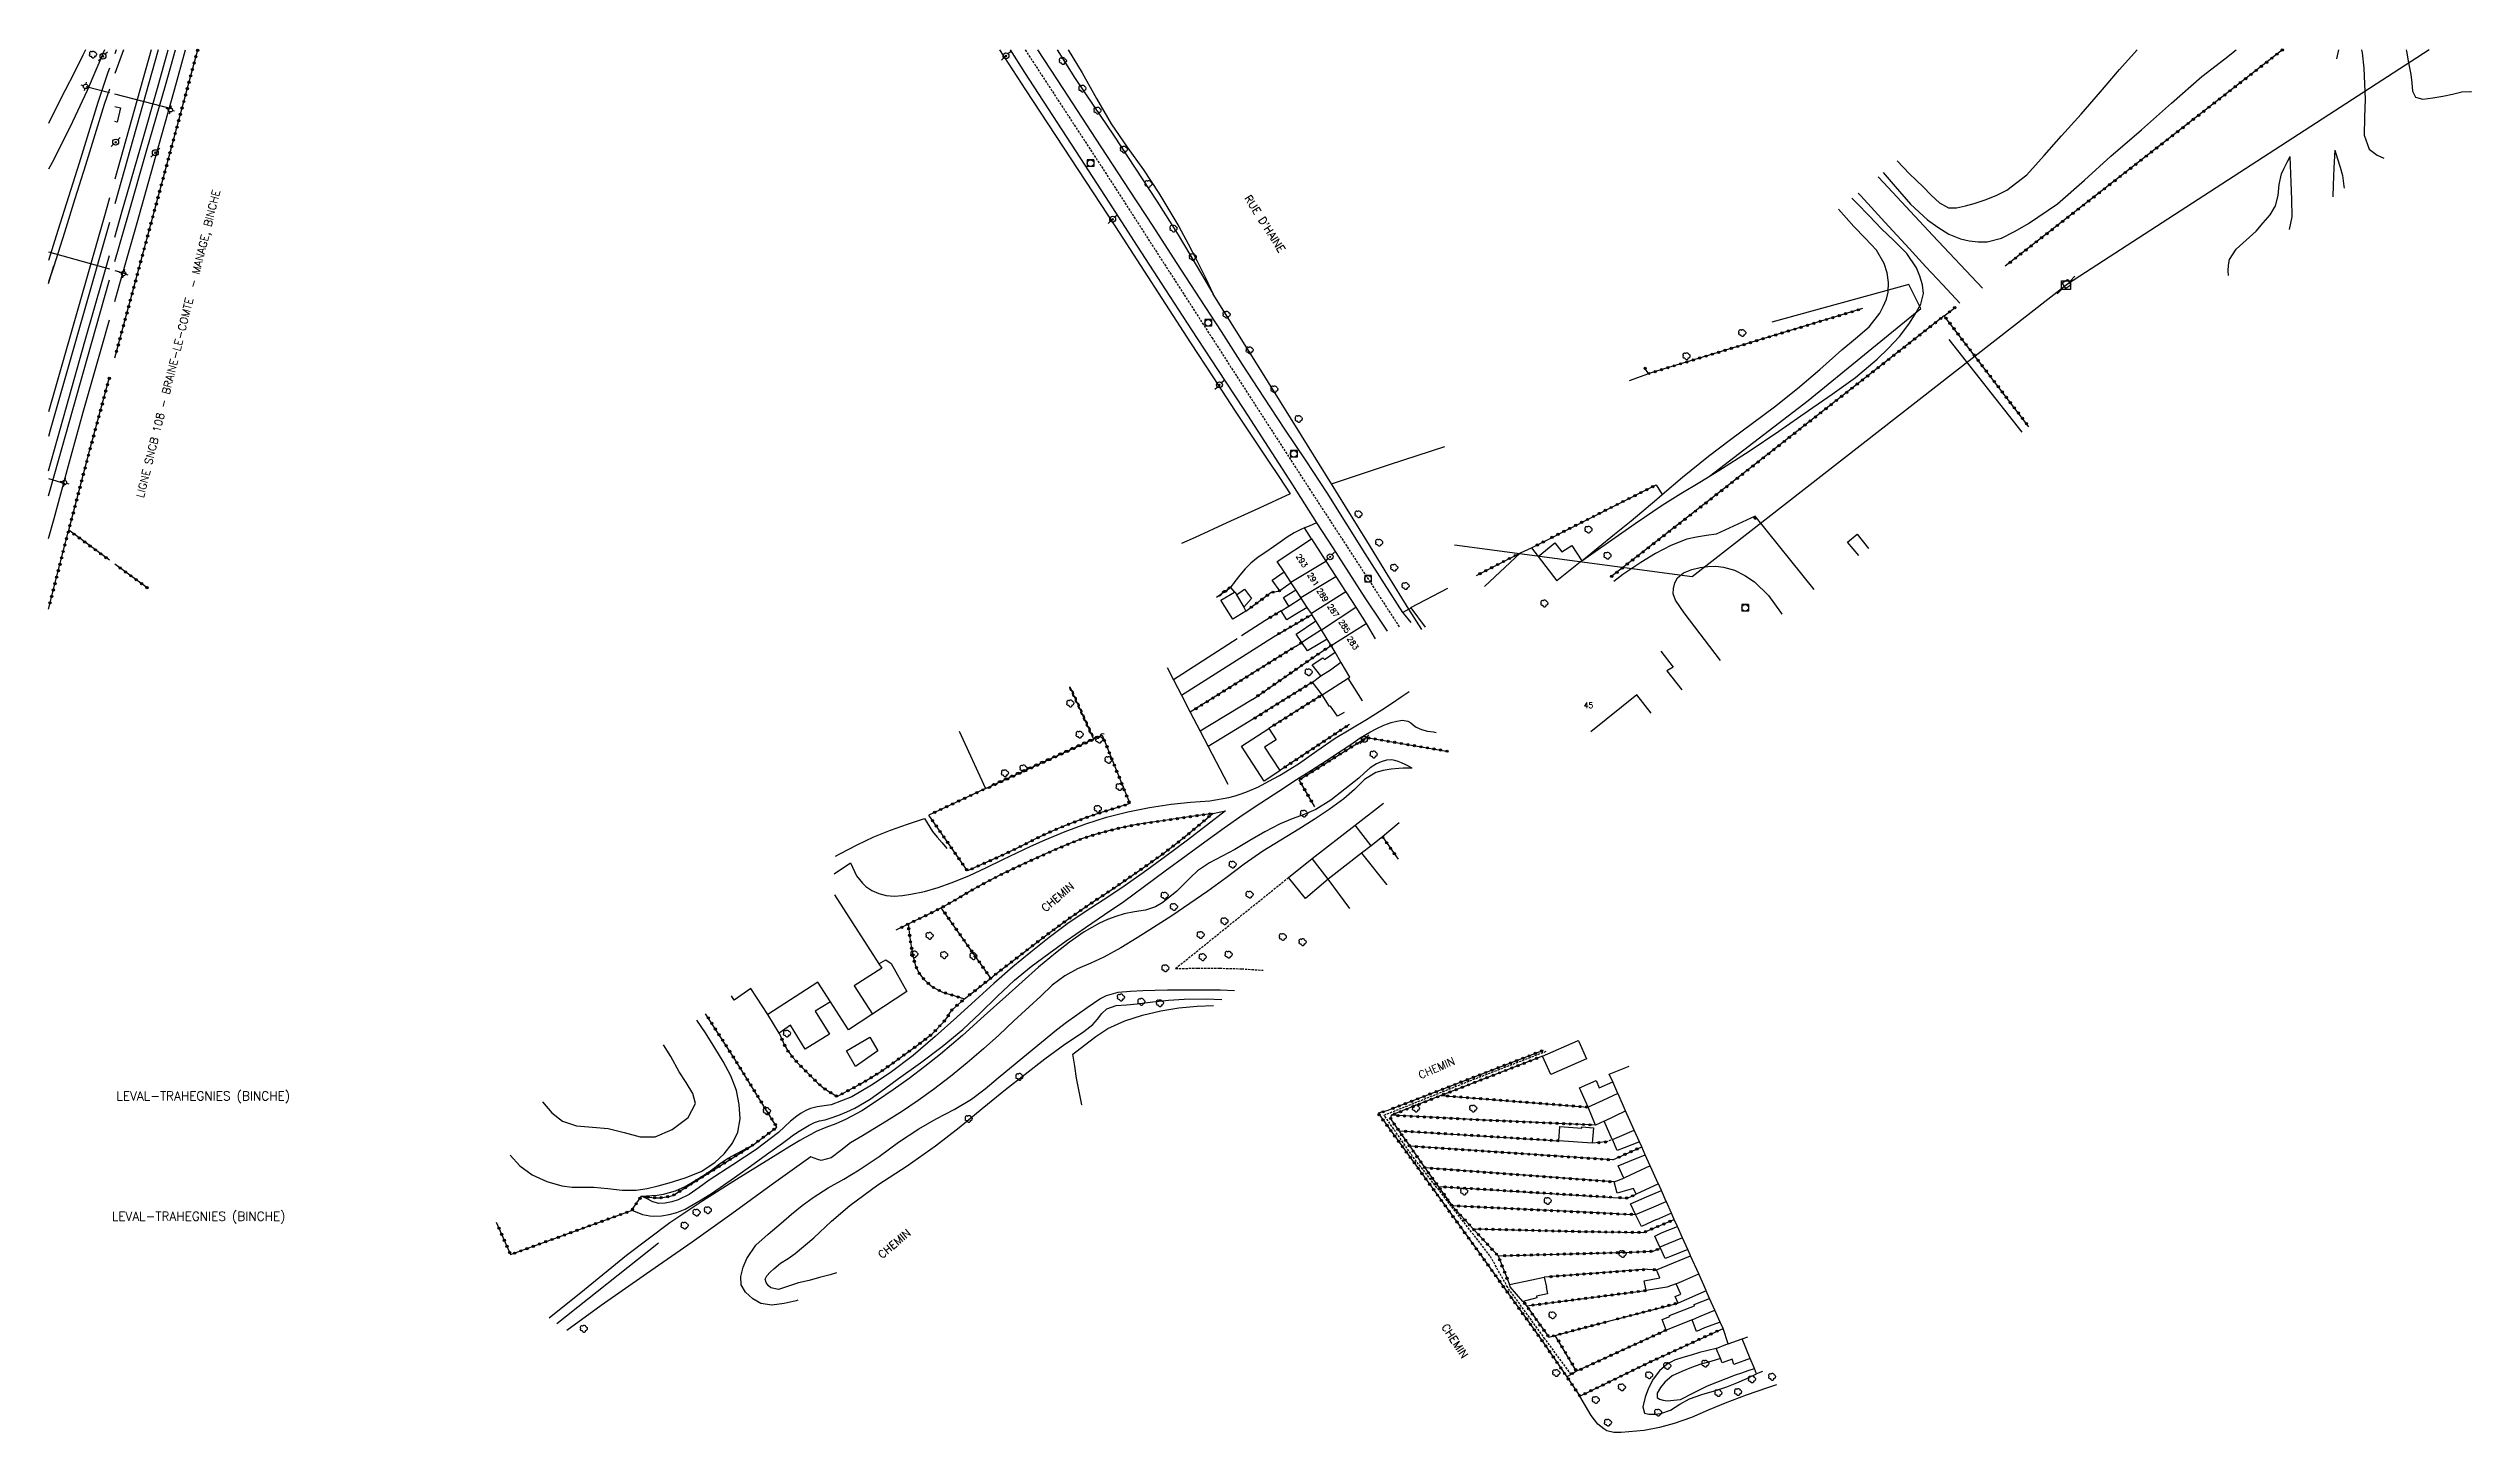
# Model space of a CAD drawing. Header units: millimetres. Extents: x 139000 to 140000, y 123999 to 125000.
# Drawn here: x 139000 to 139548, y 124688 to 125000 of the extents above; entities that cross this region are included whole.
import ezdxf
from ezdxf.enums import TextEntityAlignment as Align

# ---------------------------------------------------------------- set-up
doc = ezdxf.new("R2010")
doc.units = ezdxf.units.MM
doc.linetypes.add('DASHED', pattern=[0.75, 0.5, -0.25])
doc.layers.get('0').update_dxf_attribs({"linetype": 'CONTINUOUS'})
for name, color, linetype in [('W0001', 6, 'DASHED'), ('W0008', 7, 'CONTINUOUS'), ('W0014', 7, 'CONTINUOUS'), ('W0017', 7, 'CONTINUOUS'), ('W0070', 7, 'DASHED'), ('W0071', 7, 'CONTINUOUS'), ('W0101', 7, 'CONTINUOUS'), ('W0104', 1, 'CONTINUOUS'), ('W0112', 1, 'DASHED'), ('W0211', 2, 'CONTINUOUS'), ('W0214', 2, 'CONTINUOUS'), ('W0300', 7, 'CONTINUOUS'), ('W0310', 3, 'CONTINUOUS'), ('W0322', 7, 'CONTINUOUS'), ('W0323', 7, 'CONTINUOUS'), ('W0330', 7, 'CONTINUOUS'), ('W0401', 7, 'CONTINUOUS'), ('W0420', 7, 'CONTINUOUS'), ('W0473', 7, 'CONTINUOUS'), ('W0600', 7, 'CONTINUOUS'), ('W0610', 7, 'CONTINUOUS'), ('W0611', 7, 'CONTINUOUS'), ('W0621', 1, 'CONTINUOUS'), ('W0700', 7, 'CONTINUOUS'), ('W0980', 7, 'CONTINUOUS'), ('W0989', 7, 'CONTINUOUS'), ('W0991', 7, 'CONTINUOUS'), ('W1102', 7, 'CONTINUOUS')]:
    doc.layers.add(name, color=color, linetype=linetype)
doc.styles.get("Standard").update_dxf_attribs({"font": 'romans.shx', "width": 0.85})

msp = doc.modelspace()

# ---------------------------------------------------------------- texts
at = {"layer": 'W0980'}
for p in [(139035, 124763.44), (139033.96, 124736.24)]:
    msp.add_text('LEVAL-TRAHEGNIES (BINCHE)', height=2, dxfattribs=at).set_placement(p, align=Align.MIDDLE)
at = {"layer": 'W0989'}
for s, rotation, p in [('LIGNE SNCB 108 - BRAINE-LE-COMTE  - MANAGE, BINCHE', 75.9965, (139021.5, 124898.62)), ("RUE D'HAINE", 302.535, (139270.32, 124966.52)), ('CHEMIN', 40.0494, (139225.43, 124805.06)), ('CHEMIN', 23.6577, (139310.25, 124767.35)), ('CHEMIN', 40.0494, (139188.49, 124726.7)), ('CHEMIN', 303.1268, (139314.9, 124711.37))]:
    msp.add_text(s, height=1.75, rotation=rotation, dxfattribs=at).set_placement(p)
at = {"layer": 'W0991'}
for s, p in [('293', (139283.41, 124884.54)), ('291', (139286, 124880.34)), ('289', (139288.11, 124876.79)), ('287', (139290.52, 124873.25)), ('285', (139293.05, 124869.73)), ('283', (139294.95, 124865.94))]:
    msp.add_text(s, height=1.25, rotation=302.4414, dxfattribs=at).set_placement(p, align=Align.MIDDLE_CENTER)
msp.add_text('45', height=1.25, dxfattribs=at).set_placement((139348.22, 124851.87), align=Align.MIDDLE_CENTER)

# ---------------------------------------------------------------- blocks, each defined once
blk = doc.blocks.new('T473')
for p, q in [((-0.166667, 0.166667), (0.166667, -0.166667)), ((-0.166667, -0.166667), (0.166667, 0.166667)), ((0.500001, 0.500001), (1.000002, 1.000002)), ((-1.000002, -1.000002), (-0.500001, -0.500001))]:
    blk.add_line(p, q)
blk.add_ellipse((0, 0), major_axis=(0.471405, 0.471405), ratio=1, start_param=5.4977871438, end_param=11.780972451)
blk = doc.blocks.new('T300')
for p, q in [((-0.8, 0.51), (-0.86, 0.34)), ((-0.86, 0.34), (-0.86, 0.17)), ((-0.86, 0.17), (-0.74, 0.06)), ((-0.69, 0.63), (-0.8, 0.51)), ((-0.8, -0.06), (-0.74, 0.06)), ((-0.74, 0.06), (-0.69, 0.11)), ((-0.57, 0.69), (-0.69, 0.63)), ((-0.46, 0.69), (-0.57, 0.69)), ((-0.29, 0.63), (-0.46, 0.69)), ((-0.29, 0.63), (-0.17, 0.74)), ((-0.23, 0.57), (-0.29, 0.63)), ((-0.17, 0.74), (-0.06, 0.8)), ((-0.06, 0.8), (0.06, 0.8)), ((0.06, 0.8), (0.23, 0.74)), ((0.23, 0.74), (0.34, 0.63)), ((0.34, 0.63), (0.4, 0.51)), ((0.46, 0.46), (0.34, 0.46)), ((0.4, 0.51), (0.4, 0.46)), ((0.57, 0.4), (0.46, 0.46)), ((0.57, 0.4), (0.69, 0.29)), ((0.69, 0.29), (0.74, 0.17)), ((0.74, 0.06), (0.69, -0.17)), ((0.74, 0.17), (0.74, 0.06)), ((-0.8, -0.17), (-0.8, -0.06)), ((-0.8, -0.23), (-0.8, -0.17)), ((-0.74, -0.34), (-0.8, -0.23)), ((-0.69, -0.4), (-0.74, -0.34)), ((-0.51, -0.46), (-0.69, -0.4)), ((-0.4, -0.46), (-0.51, -0.46)), ((-0.4, -0.46), (-0.34, -0.46)), ((-0.34, -0.46), (-0.34, -0.4)), ((-0.34, -0.51), (-0.34, -0.46)), ((-0.29, -0.63), (-0.34, -0.51)), ((-0.17, -0.74), (-0.29, -0.63)), ((-0.06, -0.8), (-0.17, -0.74)), ((0.06, -0.8), (-0.06, -0.8)), ((0.17, -0.74), (0.06, -0.8)), ((0.23, -0.69), (0.17, -0.74)), ((0.29, -0.46), (0.23, -0.46)), ((0.29, -0.63), (0.23, -0.69)), ((0.46, -0.4), (0.29, -0.46)), ((0.34, -0.51), (0.29, -0.63)), ((0.34, -0.51), (0.34, -0.46)), ((0.57, -0.34), (0.46, -0.4)), ((0.63, -0.29), (0.57, -0.34)), ((0.69, -0.17), (0.63, -0.29))]:
    blk.add_line(p, q)
blk = doc.blocks.new('T610')
for p, q in [((-0.500001, 0), (-1.000002, 0)), ((0, 0.500001), (0, 1.000002)), ((0.500001, 0), (1.000002, 0)), ((0, -0.500001), (0, -1.000002))]:
    blk.add_line(p, q)
blk.add_ellipse((0, 0), major_axis=(-0.353554, 0.353554), ratio=1, start_param=3.926990817, end_param=10.2101761242)
blk = doc.blocks.new('t323o')
at = {"color": 0, "linetype": 'Continuous'}
for radius in [0.25, 0.15]:
    blk.add_circle((0, 0), radius, dxfattribs=at)
blk = doc.blocks.new('t322o')
at = {"color": 0, "linetype": 'Continuous'}
for radius in [0.25, 0.15]:
    blk.add_circle((0, 0), radius, dxfattribs=at)
blk = doc.blocks.new('T420')
for p, q in [((0.75, 0.75), (-0.75, 0.75)), ((-0.75, 0.75), (-0.75, -0.75)), ((0.75, 0.75), (0.75, -0.75)), ((0.75, -0.75), (-0.75, -0.75))]:
    blk.add_line(p, q)
blk.add_ellipse((0, 0), major_axis=(-0.53, 0.53), ratio=1, start_param=3.926991, end_param=10.210176)
blk = doc.blocks.new('t310o')
at = {"color": 0, "linetype": 'Continuous'}
for centre, start, end in [((-0.5, 0.38), 216.8699, 323.1304), ((0.5, -0.37), 36.8699, 143.1303)]:
    blk.add_arc(centre, 0.625, start, end, dxfattribs=at)
blk = doc.blocks.new('T600')
for p, q in [((-0.999999, 0.999999), (0.999999, 0.999999)), ((-0.999999, -0.999999), (-0.999999, 0.999999)), ((0.999999, 0.999999), (1.999998, 1.999998)), ((0.999999, 0.999999), (0.999999, -0.999999)), ((-0.999999, -0.999999), (-1.999998, -1.999998)), ((0.999999, -0.999999), (-0.999999, -0.999999))]:
    blk.add_line(p, q)
blk = doc.blocks.new('T401')
for p, q in [((-0.3, 0.3), (0, 0.3)), ((-0.3, -0.25), (-0.3, 0.3)), ((-0.3, 0.15), (0, 0.15)), ((-0.3, 0), (0, 0)), ((0, 0.3), (0, -0.25)), ((-0.3, -0.15), (0, -0.15)), ((-0.3, -0.25), (-0.3, -0.3)), ((-0.3, -0.3), (0, -0.3)), ((0, -0.3), (0, -0.25))]:
    blk.add_line(p, q)

# ---------------------------------------------------------------- linework, layer by layer
at = {"layer": 'W0001'}
msp.add_lwpolyline([(139220.87, 125000), (139238.94, 124972.36), (139263.05, 124934.98), (139285.08, 124900.85), (139305.43, 124869.63)], dxfattribs=at)
at = {"layer": 'W0008'}
for points in [[(139217.42, 125000), (139220.72, 124994.93), (139227.03, 124985.19), (139233.34, 124975.45), (139239.74, 124965.56), (139246.14, 124955.67), (139252.55, 124945.79), (139258.45, 124936.77), (139264.37, 124927.76), (139270.26, 124918.73), (139275.77, 124910.21), (139281.26, 124901.67), (139286.74, 124893.13)], [(139306.26, 124872.83), (139302.07, 124879.3), (139297.73, 124886.17), (139293.44, 124893.06), (139289.1, 124899.92), (139284.37, 124907.14), (139279.58, 124914.32), (139274.82, 124921.52), (139270, 124928.93), (139265.21, 124936.35), (139260.41, 124943.77), (139255.09, 124951.96), (139249.76, 124960.15), (139244.43, 124968.34), (139236.93, 124979.8), (139229.42, 124991.26), (139223.72, 125000)]]:
    msp.add_lwpolyline(points, dxfattribs=at)
at = {"layer": 'W0014'}
for points in [[(139286.74, 124893.13), (139290.38, 124887.47), (139294.02, 124881.81), (139297.68, 124876.16), (139301.35, 124870.64), (139302.72, 124868.66)], [(139285.6, 124889.49), (139284.01, 124891.95)], [(139307.59, 124873.57), (139306.26, 124872.83)], [(139308.14, 124870.6), (139306.37, 124872.67), (139306.26, 124872.83)]]:
    msp.add_lwpolyline(points, dxfattribs=at)
at = {"layer": 'W0017'}
for points in [[(139517.41, 124998), (139517.89, 125000)], [(139437.29, 124946.14), (139426.1, 124958.1), (139414.91, 124970.05), (139413.72, 124971.36)], [(139409.21, 124967.66), (139409.77, 124967.04), (139415.21, 124961.05), (139420.7, 124955.09), (139424.52, 124950.98), (139428.35, 124946.89), (139432.19, 124942.8)], [(139286.74, 124893.13), (139285.04, 124892.39), (139284.01, 124891.95), (139283.33, 124891.65), (139281.66, 124890.82), (139280.08, 124889.85), (139278.54, 124888.78), (139277.01, 124887.7), (139275.25, 124886.52), (139273.51, 124885.32), (139271.88, 124883.99), (139270.57, 124882.69), (139269.35, 124881.3), (139268.23, 124879.84), (139267.92, 124879.39), (139267.61, 124878.94), (139267.31, 124878.49)], [(139399.28, 124878.06), (139385.92, 124894.65), (139377.13, 124890.56), (139374.9, 124890.23), (139372.67, 124889.89), (139370.48, 124889.4), (139366.87, 124888.01), (139363.4, 124886.15), (139360.04, 124884.13), (139355.97, 124881.46), (139353.99, 124879.85)], [(139369.88, 124872.81), (139368.89, 124874.21), (139367.9, 124875.61), (139367.39, 124877.08), (139367.45, 124878.31), (139367.78, 124879.58), (139368.33, 124880.66), (139369.69, 124881.81), (139371.56, 124882.54), (139373.49, 124883.01), (139375.23, 124883.27), (139377.03, 124883.31), (139378.78, 124883.13), (139381.22, 124882.39), (139383.57, 124881.18), (139385.74, 124879.77), (139388.96, 124876.68), (139391.65, 124872.93), (139391.96, 124872.51)], [(139267.31, 124878.49), (139268.15, 124877.41)], [(139378.06, 124861.99), (139369.88, 124872.81)], [(139177.64, 124813.78), (139181.37, 124816.26), (139182.68, 124813.34)], [(139182.68, 124813.34), (139183.37, 124812.51), (139184.06, 124811.68), (139184.82, 124810.94), (139186.21, 124810.02), (139187.77, 124809.34), (139189.38, 124808.89), (139191.23, 124808.75), (139193.14, 124808.92), (139195.02, 124809.19), (139198.11, 124809.81), (139201.15, 124810.72), (139204.14, 124811.76), (139208.1, 124813.35), (139208.23, 124813.42)]]:
    msp.add_lwpolyline(points, dxfattribs=at)
at = {"layer": 'W0070'}
msp.add_lwpolyline([(139344.27, 124700.65), (139338.38, 124708.67), (139329.96, 124720.3), (139325.95, 124727.46), (139308.45, 124749.92), (139302.01, 124759.24), (139321.4, 124767), (139338.65, 124773.68)], dxfattribs=at)
at = {"layer": 'W0071'}
for points in [[(139208.23, 124813.42), (139211.97, 124815.17), (139215.83, 124817.01), (139219, 124818.51), (139222.16, 124820.01), (139225.35, 124821.45), (139229.92, 124823.33), (139234.56, 124825.07), (139239.26, 124826.57), (139244.08, 124827.77), (139248.98, 124828.74), (139253.89, 124829.54), (139258.24, 124829.98), (139262.6, 124830.3), (139266.88, 124831.03), (139268.3, 124831.43), (139269.72, 124831.88), (139271.11, 124832.38), (139273.58, 124833.45), (139275.98, 124834.69), (139278.34, 124836), (139282.63, 124838.67), (139286.78, 124841.58), (139290.97, 124844.43), (139294.48, 124846.57), (139298.01, 124848.68), (139301.51, 124850.85), (139303.68, 124852.29), (139305.84, 124853.76), (139307.7, 124855.03)], [(139134.32, 124736.77), (139135.14, 124736.63), (139135.97, 124736.49), (139136.8, 124736.4), (139138.58, 124736.45), (139140.37, 124736.75), (139142.09, 124737.21), (139143.99, 124738), (139145.81, 124739.02), (139147.59, 124740.09), (139150.16, 124741.7), (139152.65, 124743.43), (139155.13, 124745.17), (139158.76, 124747.73), (139162.36, 124750.33), (139165.96, 124752.92), (139167.21, 124753.84), (139168.47, 124754.76), (139169.76, 124755.63), (139170.87, 124756.33), (139172.01, 124756.99), (139173.19, 124757.55), (139174.37, 124757.92), (139175.59, 124758.21), (139176.79, 124758.53), (139178.68, 124759.21), (139180.54, 124759.98), (139182.36, 124760.84), (139185.77, 124762.84), (139189.01, 124765.15), (139192.21, 124767.51), (139197.18, 124771.07), (139202.05, 124774.76), (139206.78, 124778.62), (139210.7, 124782.29), (139214.49, 124786.09), (139218.42, 124789.73), (139222.24, 124792.8), (139226.18, 124795.75), (139230.15, 124798.63), (139234.46, 124801.63), (139238.82, 124804.56), (139243.14, 124807.54), (139247.85, 124810.97), (139252.53, 124814.46), (139257.22, 124817.93), (139261.51, 124821.05), (139265.81, 124824.15), (139270.16, 124827.19), (139274.14, 124829.86), (139278.17, 124832.47), (139282.2, 124835.07), (139285.57, 124837.24), (139288.95, 124839.4), (139292.32, 124841.57), (139294.45, 124843.03), (139296.57, 124844.49), (139298.78, 124845.8), (139300.34, 124846.64), (139301.95, 124847.41), (139303.61, 124847.97), (139304.89, 124848.28), (139306.2, 124848.48), (139307.4, 124848.32), (139308.04, 124847.92), (139308.64, 124847.38), (139309.27, 124846.91), (139310.5, 124846.4), (139311.81, 124846.06), (139313.15, 124845.84), (139313.79, 124845.72)], [(139263.26, 124827.43), (139266.12, 124828), (139257.59, 124821.37), (139252.57, 124817.7), (139247.54, 124814.03), (139242.46, 124810.44), (139238.46, 124807.8), (139234.42, 124805.22), (139230.46, 124802.53), (139226.24, 124799.38), (139222.12, 124796.1), (139218.06, 124792.74), (139213.8, 124789.01), (139209.61, 124785.19), (139205.38, 124781.41), (139200.49, 124777.04), (139195.55, 124772.73), (139190.34, 124768.82), (139186.1, 124765.99), (139181.69, 124763.41), (139177.01, 124761.6), (139175.43, 124761.33), (139173.82, 124761.15), (139172.28, 124760.76), (139171.23, 124760.27), (139170.22, 124759.67), (139169.24, 124759.01), (139167.8, 124757.86), (139166.46, 124756.59), (139165.09, 124755.34), (139160.05, 124751.51), (139154.77, 124747.98), (139149.42, 124744.55), (139147.14, 124742.91), (139144.84, 124741.29), (139142.38, 124740.1), (139140.94, 124739.65), (139139.45, 124739.33), (139137.98, 124739.3), (139136.66, 124739.67), (139135.37, 124740.3), (139134.08, 124740.93)], [(139131.92, 124737.77), (139134.32, 124736.77)]]:
    msp.add_lwpolyline(points, dxfattribs=at)
at = {"layer": 'W0101'}
for points in [[(139280.99, 124879.59), (139280.91, 124879.7), (139279.4, 124882.02), (139277.83, 124884.41), (139285.6, 124889.49)], [(139285.6, 124889.49), (139288.86, 124884.45)], [(139288.86, 124884.45), (139291.09, 124880.99)], [(139283.18, 124876.24), (139282.06, 124877.94), (139280.99, 124879.59)], [(139285.57, 124872.59), (139284.64, 124874.01), (139283.28, 124876.08), (139283.18, 124876.24)], [(139291.09, 124880.99), (139293.28, 124877.6)], [(139293.28, 124877.6), (139293.32, 124877.55), (139295.59, 124874.03)], [(139311.36, 124869.54), (139308.1, 124873.91), (139308.06, 124873.96), (139316.41, 124878.35)], [(139287.89, 124868.9), (139286.59, 124870.96), (139285.67, 124872.43), (139285.57, 124872.59)], [(139295.59, 124874.03), (139297.97, 124870.36)], [(139290.07, 124865.42), (139289.17, 124866.86), (139287.89, 124868.9)], [(139292.26, 124861.64), (139290.97, 124863.87), (139290.07, 124865.42)], [(139297.97, 124870.36), (139300, 124866.91)], [(139294.23, 124858.22), (139292.32, 124861.52), (139292.26, 124861.64)], [(139364.55, 124864.14), (139367.35, 124860.53), (139365.96, 124859.64), (139365.95, 124859.64), (139369.31, 124855.36)], [(139297.15, 124852.91), (139297.15, 124852.91), (139293.92, 124858.02), (139294.23, 124858.22)], [(139362.39, 124850.12), (139359.18, 124854.21), (139359.17, 124854.22), (139348.75, 124845.9)], [(139177.75, 124809.02), (139187.79, 124793.46), (139188.42, 124792.48), (139182.17, 124788.45)], [(139182.17, 124788.45), (139186.31, 124782.04), (139186.2, 124781.97), (139180.91, 124778.55), (139176.83, 124784.88), (139173.98, 124789.29), (139162.64, 124781.97), (139158.83, 124787.89), (139155.03, 124785.26), (139154.42, 124786.19)], [(139354.85, 124764.16), (139353.7, 124766.74), (139352.92, 124768.47), (139357.4, 124770.3)], [(139354.9, 124764.05), (139354.85, 124764.16)], [(139356.62, 124760.2), (139354.9, 124764.05)], [(139358.57, 124755.86), (139356.62, 124760.2)], [(139360.27, 124752.08), (139359.77, 124753.18), (139358.57, 124755.86)], [(139362.17, 124747.81), (139361.07, 124750.27), (139360.27, 124752.08)], [(139363.96, 124743.82), (139362.2, 124747.76), (139362.17, 124747.81)], [(139365.83, 124739.65), (139365.8, 124739.72), (139364.7, 124742.18), (139364.02, 124743.69), (139363.96, 124743.82)], [(139367.63, 124735.63), (139366.98, 124737.09), (139365.83, 124739.65)], [(139369.47, 124731.53), (139368.32, 124734.1), (139367.63, 124735.63)], [(139371.21, 124727.63), (139370.67, 124728.84), (139369.47, 124731.53)], [(139373.14, 124723.34), (139371.3, 124727.45), (139371.21, 124727.63)], [(139374.8, 124719.63), (139373.14, 124723.34)], [(139376.79, 124715.19), (139375.61, 124717.81), (139374.84, 124719.54), (139374.8, 124719.63)], [(139378.64, 124711.05), (139378.64, 124711.05), (139378.03, 124712.42), (139376.79, 124715.19)], [(139387.56, 124701.26), (139386.24, 124700.74), (139385.73, 124701.99), (139384.81, 124704.26), (139382.99, 124708.71), (139384.22, 124709.16)]]:
    msp.add_lwpolyline(points, dxfattribs=at)
at = {"layer": 'W0104'}
for points in [[(139015, 124987.21), (139016.31, 124986.91), (139015.57, 124983.69), (139015, 124983.82)], [(139324.73, 124878.75), (139332.83, 124886.34), (139335.32, 124887.44), (139336.82, 124885.5), (139341.08, 124880)], [(139336.82, 124885.5), (139340.65, 124888.56), (139342.22, 124886.59), (139344.43, 124888.02), (139346.7, 124884.51), (139341.07, 124880.01)], [(139409.38, 124885.7), (139406.76, 124888.71), (139409, 124890.52)], [(139409, 124890.52), (139411.55, 124887.34)], [(139280.99, 124879.59), (139278.4, 124877.76), (139276.72, 124880.14), (139279.4, 124882.02)], [(139268.67, 124876.88), (139270.45, 124878.15), (139272.01, 124875.98), (139270.28, 124874.03)], [(139284.64, 124874.01), (139281.84, 124872.3), (139279.99, 124871.17), (139278.74, 124873.23), (139280.48, 124874.3), (139279.29, 124876.25), (139282.06, 124877.94)], [(139280.48, 124874.3), (139283.28, 124876.08)], [(139289.17, 124866.86), (139284.68, 124864.2), (139283.4, 124866.09), (139282.14, 124867.95), (139286.59, 124870.96)], [(139310.54, 124868.99), (139307.59, 124873.57), (139308.1, 124873.91)], [(139287.89, 124868.9), (139285.12, 124867.17), (139283.4, 124866.09)], [(139287.98, 124854.22), (139285.8, 124857.11), (139287.67, 124858.53), (139285.78, 124861.03), (139288.18, 124862.64), (139288.51, 124862.21), (139290.97, 124863.87)], [(139287.67, 124858.53), (139289.92, 124859.92), (139289.9, 124859.91), (139292.26, 124861.64)], [(139292.99, 124850.21), (139292.99, 124850.21), (139291.44, 124849.41), (139289.86, 124851.69), (139289.68, 124851.57), (139287.98, 124854.22), (139293.92, 124858.02)], [(139305.41, 124825.34), (139301.63, 124822.12), (139299.05, 124820.11), (139296.93, 124818.45), (139289.35, 124812.56), (139285.73, 124817.22), (139295.48, 124824.81), (139301.85, 124829.76)], [(139289.35, 124812.56), (139284.22, 124808.17), (139280.4, 124812.96), (139285.73, 124817.22)], [(139296.93, 124818.45), (139302.52, 124811.37), (139302.56, 124811.31)], [(139294.29, 124805.94), (139289.35, 124812.56)], [(139187.79, 124793.46), (139189.34, 124794.33), (139190.58, 124793.49), (139194.08, 124787.17), (139186.2, 124781.97)], [(139176.83, 124784.88), (139173.36, 124782.76), (139176.57, 124777.53), (139171.07, 124774.16), (139167.77, 124779.56), (139165.24, 124777.73), (139162.64, 124781.97)], [(139359.77, 124753.18), (139356.27, 124751.86), (139354.72, 124751.22), (139353.62, 124753.71), (139353.59, 124753.77), (139351.79, 124757.86), (139351.78, 124757.88), (139349.79, 124757), (139348.14, 124761.04), (139346.19, 124765.41), (139349.95, 124767.07), (139350.61, 124765.41), (139350.62, 124765.38), (139353.7, 124766.74)], [(139354.85, 124764.16), (139351.46, 124762.58), (139348.14, 124761.04)], [(139351.78, 124757.88), (139356.62, 124760.2)], [(139353.62, 124753.71), (139355.24, 124754.41), (139358.57, 124755.86)], [(139364.02, 124743.69), (139359.01, 124741.36), (139358.4, 124742.67), (139354.73, 124741.63), (139354.02, 124744.15), (139356.2, 124745.03), (139354.93, 124747.78), (139357.48, 124748.82), (139361.07, 124750.27)], [(139362.2, 124747.76), (139358.91, 124746.26), (139356.2, 124745.03)], [(139366.98, 124737.09), (139363.6, 124735.57), (139363.57, 124735.64), (139360.21, 124734.07), (139358.89, 124736.78), (139357.74, 124739.18), (139361.37, 124740.74), (139364.7, 124742.18)], [(139358.89, 124736.78), (139362.44, 124738.29), (139365.8, 124739.72)], [(139370.67, 124728.84), (139367.11, 124727.42), (139367.12, 124727.43), (139365.57, 124726.8), (139364.48, 124729.15), (139364.38, 124729.38), (139363.24, 124731.85), (139364.92, 124732.69), (139368.32, 124734.1)], [(139369.47, 124731.53), (139366.14, 124730.13), (139366.16, 124730.12), (139364.38, 124729.38)], [(139368.06, 124721.12), (139365.92, 124720.33), (139361.29, 124719.6), (139360.83, 124721.76), (139364.35, 124722.5), (139363.61, 124724.31), (139371.3, 124727.45)], [(139374.84, 124719.54), (139368.49, 124716.77), (139367.85, 124718.24), (139369.09, 124718.78), (139368.06, 124721.12), (139368.17, 124721.17), (139369.78, 124721.87), (139373.14, 124723.34)], [(139371.66, 124712.99), (139365.82, 124710.66), (139364.87, 124713.05), (139366.61, 124713.74), (139366.54, 124713.92), (139372.19, 124716.17), (139372.1, 124716.41), (139375.61, 124717.81)], [(139378.03, 124712.42), (139374.46, 124711.13), (139374.45, 124711.16), (139372.61, 124710.37), (139371.66, 124712.99), (139373.35, 124713.72), (139376.79, 124715.19)], [(139384.81, 124704.26), (139381.11, 124702.91), (139380.68, 124704.09), (139378.46, 124703.28), (139378.08, 124704.21), (139377.12, 124706.52), (139379.25, 124707.37), (139379.83, 124707.58), (139382.99, 124708.71)], [(139379.83, 124707.58), (139378.64, 124711.05)]]:
    msp.add_lwpolyline(points, dxfattribs=at)
for points in [[(139270.76, 124873.17), (139267.79, 124871.31), (139265.07, 124875.67), (139268.15, 124877.41), (139268.32, 124877.5), (139268.67, 124876.88), (139270.28, 124874.03)], [(139269.78, 124842.64), (139275.93, 124846.62), (139277.57, 124844.07), (139276.38, 124843.3), (139276.37, 124843.29), (139274.98, 124842.4), (139278.4, 124837.11), (139278.45, 124837.03), (139274.9, 124834.73)], [(139185.76, 124776.83), (139187.52, 124773.79), (139182.46, 124770.24), (139180.44, 124773.75)], [(139339.68, 124768.43), (139337.86, 124772.6), (139345.75, 124776.04), (139345.92, 124776.12), (139345.95, 124776.04), (139346.03, 124775.86), (139347.74, 124771.95)], [(139349.34, 124756.38), (139349.08, 124752.89), (139341.51, 124753.45), (139341.74, 124756.67), (139346.7, 124756.3), (139346.72, 124756.57)], [(139336.54, 124717.97), (139333.49, 124717.1), (139333.41, 124717.08), (139330.51, 124720.41), (139330.35, 124720.95), (139335.39, 124722.03), (139338.23, 124722.63), (139338.71, 124720.39), (139338.66, 124720.38), (139338.99, 124718.83), (139336.47, 124718.29)]]:
    msp.add_lwpolyline(points, close=True, dxfattribs=at)
at = {"layer": 'W0112'}
for points in [[(139254.87, 124792.41), (139280.4, 124812.96)], [(139254.87, 124792.41), (139259.85, 124792.43), (139264.83, 124792.44), (139269.81, 124792.32), (139274.63, 124791.99)], [(139352.23, 124753.2), (139353.59, 124753.77)]]:
    msp.add_lwpolyline(points, dxfattribs=at)
at = {"layer": 'W0211'}
for points in [[(139008.34, 125000), (139007.8, 124998.86), (139005.83, 124994.85), (139003.78, 124990.88), (139001.73, 124986.9), (139000, 124983.38)], [(139228.12, 125000), (139231.98, 124993.77), (139236.39, 124987.27), (139240.79, 124980.76), (139245.71, 124973.29), (139250.62, 124965.8), (139255.41, 124958.23), (139258.1, 124953.78), (139260.75, 124949.31), (139263.39, 124944.83)], [(139414.86, 124972.29), (139417.54, 124969.15), (139421, 124965.13), (139424.88, 124961.64), (139427.23, 124959.93), (139429.71, 124958.39), (139432.34, 124957.28), (139434.31, 124956.83), (139436.36, 124956.6), (139438.38, 124956.63), (139441.6, 124957.47), (139444.71, 124959.04), (139447.73, 124960.77), (139454.3, 124965.25), (139460.36, 124970.57), (139466.35, 124975.97), (139473.23, 124981.94), (139480.04, 124987.99), (139486.89, 124993.99), (139492.1, 124998.02), (139494.68, 125000)], [(139523, 125000), (139523.14, 124999.37), (139523.52, 124995.89), (139523.67, 124992.38), (139523.84, 124988.86), (139523.7, 124984.8), (139523.59, 124980.73), (139524.76, 124977.56), (139526.52, 124976.23), (139528.03, 124975.55)], [(139506.76, 124959.44), (139507.32, 124962.31), (139507.27, 124966.19), (139507.09, 124970.07), (139507.05, 124972.02), (139506.97, 124973.96), (139506.89, 124975.91)], [(139516.98, 124977.32), (139516.77, 124973.39), (139516.57, 124969.47), (139516.52, 124966.83)], [(139346.7, 124884.51), (139352.73, 124888.75), (139358.77, 124893), (139364.9, 124897.1), (139369.14, 124899.74), (139373.43, 124902.31), (139377.68, 124904.93), (139384.52, 124909.34), (139391.27, 124913.87), (139397.95, 124918.51), (139403.3, 124922.19), (139408.6, 124925.94), (139413.53, 124930.1), (139416.08, 124932.59), (139418.53, 124935.2), (139420.65, 124938.03), (139422.09, 124940.25), (139423.36, 124942.58), (139423.97, 124944.96), (139423.77, 124946.91), (139423.17, 124948.88), (139422.39, 124950.76), (139420.21, 124954), (139417.32, 124956.84), (139414.39, 124959.65), (139411.66, 124962.51), (139408.89, 124965.35), (139407.79, 124966.49)], [(139308.34, 124837.7), (139307.55, 124838.11), (139306.77, 124838.52), (139305.96, 124838.89), (139305.22, 124839.17), (139304.47, 124839.4), (139303.71, 124839.54), (139302.55, 124839.45), (139301.38, 124839.12), (139300.28, 124838.67), (139298.86, 124837.75), (139297.57, 124836.58), (139296.27, 124835.42), (139293.15, 124832.9), (139289.97, 124830.46), (139286.6, 124828.35), (139283.96, 124827.18), (139281.21, 124826.19), (139278.51, 124825.1), (139275.04, 124823.29), (139271.66, 124821.31), (139268.28, 124819.31), (139265.39, 124817.78), (139262.51, 124816.24), (139259.82, 124814.45), (139258.21, 124812.99), (139256.69, 124811.41), (139255.11, 124809.9), (139253.57, 124808.58), (139251.98, 124807.32), (139250.29, 124806.29), (139248.02, 124805.59), (139245.6, 124805.21), (139243.22, 124804.72), (139241.33, 124804.11), (139239.46, 124803.43), (139237.64, 124802.65), (139234.17, 124800.68), (139230.9, 124798.31), (139227.71, 124795.84), (139223.88, 124792.69), (139220.17, 124789.38), (139216.47, 124786.07), (139211.58, 124781.66), (139206.71, 124777.24), (139201.7, 124772.99), (139198.19, 124770.22), (139194.61, 124767.53), (139190.97, 124764.95), (139187.47, 124762.55), (139183.92, 124760.25), (139180.22, 124758.23), (139178.03, 124757.31), (139175.8, 124756.48), (139173.62, 124755.55), (139172.36, 124754.9), (139171.12, 124754.21), (139169.88, 124753.52)], [(139178.18, 124723.62), (139176.75, 124723.18), (139174.37, 124722.52), (139171.99, 124721.9), (139169.59, 124721.33), (139167.35, 124720.56), (139165.1, 124719.83), (139163.31, 124720.17), (139162.76, 124720.73), (139162.28, 124721.44), (139162.05, 124722.13), (139162.4, 124722.95), (139163.2, 124723.74), (139164.04, 124724.49), (139165.56, 124725.75), (139167.23, 124726.85), (139168.87, 124727.98), (139173.05, 124731.51), (139177.07, 124735.25), (139181.19, 124738.85), (139187.55, 124743.46), (139194.13, 124747.78), (139200.59, 124752.27), (139205.91, 124756.46), (139211.14, 124760.77), (139216.4, 124765.03), (139220.84, 124768.5), (139225.31, 124771.94), (139229.84, 124775.29), (139231.98, 124776.71), (139234.13, 124778.11), (139236.12, 124779.69), (139237.18, 124780.92), (139238.19, 124782.22), (139239.33, 124783.27), (139241.41, 124784), (139243.78, 124784.2), (139246.16, 124784.37), (139249.69, 124784.83), (139253.23, 124785.21), (139256.78, 124785.46), (139261.86, 124785.52), (139265.32, 124785.38)], [(139104.41, 124750.21), (139106.55, 124747.75), (139109.39, 124745.77), (139112.66, 124744.25), (139116.05, 124743.26), (139118.44, 124742.99), (139120.89, 124742.97), (139123.34, 124742.93), (139126.52, 124742.63), (139129.7, 124742.3), (139132.86, 124742.3), (139135.38, 124742.67), (139137.88, 124743.25), (139140.34, 124743.96), (139144, 124745.1), (139147.57, 124746.52), (139150.69, 124748.5), (139152.8, 124750.52), (139154.65, 124752.88), (139155.91, 124755.42), (139156.38, 124758.44), (139156.16, 124761.67), (139155.54, 124764.79), (139154.33, 124768.13), (139152.59, 124771.33), (139150.7, 124774.44), (139148.6, 124777.88), (139146.64, 124780.72)], [(139169.88, 124753.52), (139167.66, 124752.17), (139165.44, 124750.82), (139163.23, 124749.46), (139155.58, 124744.72), (139147.98, 124739.9), (139140.53, 124734.87), (139130.72, 124727.51), (139121.17, 124719.78), (139113.23, 124713.33)], [(139377.12, 124706.52), (139375.21, 124706.04), (139373.3, 124705.57), (139371.42, 124705.02), (139369.53, 124704.45), (139367.66, 124703.82), (139365.98, 124702.92), (139364.29, 124701.42), (139362.85, 124699.56), (139361.79, 124697.54), (139361.02, 124695.49), (139360.51, 124693.33), (139360.89, 124691.9), (139361.88, 124691.62), (139363.23, 124691.64), (139364.56, 124691.79), (139366.78, 124692.59), (139368.88, 124693.92), (139371.03, 124695.14), (139373.82, 124696.11), (139376.69, 124696.91), (139379.51, 124697.82), (139381.77, 124698.75), (139384.01, 124699.74), (139386.24, 124700.74)]]:
    msp.add_lwpolyline(points, dxfattribs=at)
at = {"layer": 'W0214'}
for points in [[(139012.68, 125000), (139008.76, 124990.84), (139004.91, 124982.64), (139000.81, 124974.55), (139000, 124973.09)], [(139015, 124943.16), (139016, 124946.65), (139020.06, 124960.92), (139024.27, 124975.96), (139028.47, 124991), (139030.99, 125000)], [(139230.59, 125000), (139233.75, 124994.85), (139236.97, 124989.01), (139240.33, 124983.28), (139243.89, 124978.04), (139247.57, 124972.89), (139251.08, 124967.64), (139253.36, 124963.87), (139255.57, 124960.06), (139257.69, 124956.2), (139259.64, 124952.44), (139261.52, 124948.63), (139263.39, 124944.83)], [(139418.05, 124974.91), (139420.78, 124972.02), (139423.9, 124969.04), (139425.7, 124967.2), (139427.56, 124965.41), (139429.61, 124964.35), (139431.47, 124964.33), (139433.45, 124964.76), (139435.4, 124965.32), (139437.94, 124966.12), (139440.42, 124967.13), (139442.78, 124968.32), (139447.32, 124971.8), (139451.29, 124976.16), (139455.16, 124980.6), (139459.64, 124985.5), (139463.99, 124990.51), (139468.3, 124995.56), (139472.26, 125000)], [(139533.15, 125000), (139533.19, 124999.75), (139533.66, 124997.11), (139534.17, 124994.47), (139534.36, 124992.59), (139534.57, 124990.71), (139535.2, 124989.36), (139536.88, 124988.89), (139539.16, 124989.18), (139541.42, 124989.56), (139543.58, 124990.01), (139545.72, 124990.56), (139547.77, 124990.62), (139547.89, 124990.58)], [(139492.96, 124948.99), (139492.9, 124950.04), (139492.97, 124951.36), (139493.2, 124952.61), (139494.65, 124954.98), (139496.95, 124956.99), (139499.17, 124959.06), (139500.78, 124960.89), (139502.33, 124962.77), (139503.55, 124964.79), (139504.15, 124967.11), (139504.4, 124969.59), (139504.91, 124971.98), (139505.51, 124973.31), (139506.2, 124974.61), (139506.89, 124975.91)], [(139516.98, 124977.32), (139517.57, 124975.41), (139518.17, 124973.51), (139518.71, 124971.59), (139519.05, 124969.22), (139519.1, 124968.78)], [(139346.7, 124884.51), (139350.42, 124887.53), (139354.14, 124890.55), (139357.85, 124893.59), (139363.68, 124898.48), (139364.89, 124899.51), (139369.49, 124903.41), (139375.38, 124908.22), (139380.32, 124911.95), (139385.33, 124915.61), (139390.26, 124919.35), (139395.45, 124923.51), (139400.56, 124927.78), (139405.54, 124932.19), (139408.63, 124934.78), (139411.67, 124937.42), (139414.08, 124940.48), (139414.89, 124942.02), (139415.59, 124943.64), (139416.02, 124945.29), (139416.08, 124947.45), (139415.73, 124949.65), (139415.1, 124951.74), (139413.31, 124954.76), (139410.78, 124957.46), (139408.22, 124960.13), (139404.77, 124964.02)], [(139000, 124889.59), (139001.26, 124894.1), (139004.55, 124906.11), (139007.88, 124918.11), (139011.92, 124932.39), (139013.81, 124939.01)], [(139308.34, 124837.7), (139307.33, 124837.67), (139306.33, 124837.65), (139305.32, 124837.59), (139303.57, 124837.42), (139301.83, 124837.15), (139300.17, 124836.69), (139297.58, 124835.09), (139295.28, 124832.88), (139292.92, 124830.74), (139289.6, 124828.34), (139286.18, 124826.05), (139282.72, 124823.84), (139280.01, 124822.19), (139277.28, 124820.57), (139274.58, 124818.91), (139270.38, 124815.97), (139266.28, 124812.89), (139262.14, 124809.86), (139258.1, 124807.06), (139254.02, 124804.31), (139249.89, 124801.64), (139246.2, 124799.32), (139242.47, 124797.07), (139238.67, 124794.96), (139235.69, 124793.58), (139232.66, 124792.29), (139229.79, 124790.74), (139226.99, 124788.59), (139224.37, 124786.14), (139221.77, 124783.69), (139218.32, 124780.53), (139214.89, 124777.35), (139211.4, 124774.23), (139207.71, 124771.08), (139203.95, 124768), (139200.1, 124765.04), (139196.63, 124762.55), (139193.09, 124760.15), (139189.5, 124757.84), (139186.8, 124756.19), (139184.07, 124754.58), (139181.35, 124752.97), (139179.17, 124751.27), (139177, 124749.57), (139174.71, 124748.98), (139173.95, 124749.19), (139173.17, 124749.5), (139172.4, 124749.82)], [(139169.45, 124717.42), (139169.06, 124717.3), (139166.34, 124716.67), (139163.56, 124716.27), (139161.06, 124716.65), (139159.25, 124717.69), (139157.6, 124719.19), (139156.6, 124720.89), (139156.53, 124722.79), (139157.1, 124724.88), (139157.9, 124726.85), (139159.95, 124729.82), (139162.77, 124732.37), (139165.69, 124734.81), (139168.02, 124736.84), (139170.43, 124738.79), (139172.91, 124740.64), (139176.31, 124742.8), (139179.83, 124744.79), (139183.31, 124746.84), (139187.82, 124749.91), (139192.24, 124753.11), (139196.77, 124756.15), (139200.76, 124758.38), (139204.81, 124760.51), (139208.71, 124762.86), (139211.8, 124765.18), (139214.78, 124767.65), (139217.75, 124770.13), (139221.14, 124772.93), (139224.51, 124775.75), (139227.94, 124778.5), (139230.21, 124780.23), (139232.51, 124781.94), (139234.86, 124783.57), (139236.28, 124784.56), (139237.72, 124785.52), (139239.22, 124786.31), (139241.86, 124787.01), (139244.67, 124787.25), (139247.48, 124787.38), (139250.25, 124787.51), (139253.04, 124787.54), (139255.82, 124787.54), (139260.36, 124787.59), (139264.91, 124787.56), (139268.15, 124787.39)], [(139111.73, 124762.21), (139113.8, 124759.77), (139116.26, 124757.85), (139119.43, 124756.83), (139122.99, 124756.52), (139126.54, 124756.19), (139130.16, 124755.28), (139133.77, 124754.35), (139137.15, 124754.34), (139141.05, 124755.98), (139144.67, 124758.72), (139146.34, 124761.87), (139145.71, 124764.14), (139144.19, 124766.6), (139142.59, 124769.02), (139140.7, 124772.46), (139139.06, 124775.16)], [(139134.08, 124740.93), (139135.26, 124740.99), (139136.45, 124741.04), (139137.63, 124741.16), (139139.04, 124741.4), (139140.45, 124741.74), (139141.81, 124742.16), (139143.95, 124743.1), (139145.98, 124744.28), (139147.98, 124745.53), (139149.89, 124746.83), (139151.75, 124748.2), (139153.66, 124749.49), (139155.49, 124750.53), (139157.36, 124751.5), (139159.24, 124752.47)], [(139172.4, 124749.82), (139163.44, 124743.38), (139154.49, 124736.93), (139145.52, 124730.51), (139135.26, 124723.34), (139124.98, 124716.21), (139117.19, 124710.57)], [(139378.08, 124704.21), (139375.87, 124703.58), (139373.65, 124702.95), (139371.5, 124702.17), (139369.31, 124701.3), (139367.17, 124700.3), (139365.45, 124698.88), (139364.54, 124697.71), (139363.76, 124696.41), (139363.73, 124695.41), (139364.29, 124695.05), (139365.14, 124694.82), (139365.99, 124694.65), (139369.05, 124695), (139372.1, 124696.52), (139375.14, 124698.07), (139377.26, 124698.9), (139379.37, 124699.74), (139381.5, 124700.54), (139382.91, 124701.03), (139384.32, 124701.51), (139385.73, 124701.99)]]:
    msp.add_lwpolyline(points, dxfattribs=at)
at = {"layer": 'W0300'}
for points in [[(139420.65, 124947), (139389.65, 124938.48)], [(139423.35, 124941.59), (139420.65, 124947)], [(139375.6, 124903.68), (139397.91, 124920.79), (139423.35, 124941.59)], [(139429.72, 124934.54), (139446.2, 124913.58)], [(139252.93, 124860.41), (139254.39, 124857.62), (139256.19, 124854.15), (139258.19, 124850.32), (139260.42, 124846.05), (139262.22, 124842.59), (139266.68, 124834.03)], [(139177.98, 124817.81), (139179.11, 124818.4), (139182.83, 124820.35), (139186.63, 124822.14), (139190.41, 124823.63), (139194.26, 124824.97), (139198.11, 124826.31)], [(139198.11, 124826.31), (139198.69, 124825.32), (139199.27, 124824.33), (139199.89, 124823.37), (139200.93, 124822.04), (139202.05, 124820.76), (139203.17, 124819.48)], [(139114.94, 124712.13), (139137.93, 124730.35)]]:
    msp.add_lwpolyline(points, dxfattribs=at)
at = {"layer": 'W0310'}
for points in [[(139264.09, 124876.34), (139267.31, 124878.49)], [(139230.98, 124856.03), (139236.33, 124844.25)], [(139211.87, 124833.04), (139236.33, 124844.25), (139238.29, 124845.15)]]:
    msp.add_lwpolyline(points, dxfattribs=at)
at = {"layer": 'W0322'}
for points in [[(139015, 124930.42), (139019.08, 124945.47), (139023.6, 124962.29), (139028.12, 124979.1), (139032.64, 124995.92), (139033.74, 125000)], [(139000, 124873.57), (139001.97, 124881.34), (139004.54, 124891.33), (139004.57, 124891.44), (139009.31, 124909.4), (139013.81, 124926.02)], [(139134.08, 124740.93), (139135.5, 124740.75), (139136.92, 124740.57), (139138.34, 124740.54), (139139.3, 124740.67), (139140.24, 124740.86), (139141.19, 124741.06), (139159.24, 124752.47)]]:
    msp.add_lwpolyline(points, dxfattribs=at)
at = {"layer": 'W0323'}
for points in [[(139505.13, 125000), (139442.42, 124951.1)], [(139428.65, 124939.91), (139431.11, 124941.78)], [(139428.65, 124939.91), (139409.65, 124924.99), (139375.08, 124897.83), (139353.23, 124880.82)], [(139410.15, 124941.54), (139361.85, 124926.87), (139361.76, 124926.84), (139360.98, 124928.11)], [(139447.82, 124914.81), (139428.65, 124939.91)], [(139338.64, 124889.14), (139354.12, 124896.98), (139363.5, 124901.68)], [(139013.81, 124884.67), (139004.57, 124891.44)], [(139335.32, 124887.44), (139338.64, 124889.14)], [(139022.51, 124878.29), (139015, 124883.79)], [(139322.9, 124881.24), (139332.83, 124886.34)], [(139270.76, 124873.17), (139276.42, 124877.34), (139278.4, 124877.76)], [(139278.74, 124873.23), (139275.01, 124870.96)], [(139276.97, 124867.34), (139285.67, 124872.43)], [(139281.97, 124865.18), (139258.19, 124850.32)], [(139281.97, 124865.18), (139283.4, 124866.09)], [(139287.46, 124863.74), (139290.07, 124865.42)], [(139272.25, 124853.18), (139287.46, 124863.74)], [(139285.8, 124857.11), (139271.53, 124848.18)], [(139287.98, 124854.22), (139275.93, 124846.62)], [(139238.29, 124845.15), (139244.48, 124829.65), (139241.27, 124828.65), (139238.05, 124827.65), (139234.86, 124826.57), (139231.91, 124825.47), (139228.98, 124824.3), (139226.09, 124823.07), (139223, 124821.6), (139219.95, 124820.05), (139216.88, 124818.53), (139213.86, 124817.15), (139210.83, 124815.8), (139207.8, 124814.45), (139199.03, 124827.05)], [(139294.15, 124847.52), (139294.15, 124847.52), (139278.4, 124837.11)], [(139286.32, 124828.93), (139282.78, 124835.01), (139298.02, 124844.56), (139316.58, 124841.44)], [(139211.87, 124833.04), (139199.03, 124827.05)], [(139263.26, 124827.43), (139259.48, 124826.88), (139255.7, 124826.34), (139251.93, 124825.78), (139249, 124825.35), (139246.08, 124824.9), (139243.17, 124824.35), (139240.02, 124823.61), (139236.9, 124822.74), (139233.82, 124821.75), (139230.71, 124820.57), (139227.66, 124819.25), (139224.62, 124817.89), (139220.16, 124815.87), (139215.73, 124813.77), (139211.38, 124811.53), (139208.57, 124809.95), (139205.79, 124808.3), (139202.99, 124806.71), (139201.86, 124806.12), (139199.22, 124804.76), (139195.41, 124802.91), (139194.4, 124802.41), (139191.6, 124801.05)], [(139207.14, 124785.52), (139210.61, 124788.26), (139213.06, 124790.2), (139214.08, 124791.01), (139217.57, 124793.73), (139221.99, 124797.14), (139226.45, 124800.51), (139230.95, 124803.81), (139235.63, 124807.04), (139240.35, 124810.19), (139245.04, 124813.39), (139248.48, 124815.8), (139251.9, 124818.24), (139255.25, 124820.76), (139257.95, 124822.94), (139260.6, 124825.18), (139263.26, 124827.43)], [(139301.63, 124822.12), (139305.2, 124817.12)], [(139213.06, 124790.2), (139201.86, 124806.12)], [(139194.4, 124802.41), (139194.64, 124800.59), (139194.87, 124798.77), (139195.18, 124796.97), (139195.54, 124795.1), (139195.98, 124793.25), (139196.71, 124791.56), (139197.67, 124790.27), (139198.85, 124789.1), (139200.12, 124788.1), (139202.3, 124786.99), (139204.72, 124786.26), (139207.14, 124785.52)], [(139165.24, 124777.73), (139165.85, 124776.4), (139166.45, 124775.07), (139167.15, 124773.79), (139168.33, 124772.23), (139169.67, 124770.78), (139171.06, 124769.38), (139172.44, 124767.94), (139173.87, 124766.55), (139175.4, 124765.29), (139176.36, 124764.65), (139177.35, 124764.05), (139178.34, 124763.46), (139180.85, 124764.8), (139183.37, 124766.14), (139185.83, 124767.57), (139188.34, 124769.19), (139190.79, 124770.9), (139193.2, 124772.67), (139196.54, 124775.07), (139199.79, 124777.58), (139202.6, 124780.5), (139203.19, 124781.34), (139203.75, 124782.2), (139204.32, 124783.06)], [(139207.14, 124785.52), (139204.32, 124783.06)], [(139159.24, 124752.47), (139164.72, 124756.53), (139154.82, 124772.46), (139148.6, 124782.16)], [(139337.95, 124773.87), (139302.62, 124760.22)], [(139337.86, 124772.6), (139314.89, 124763.68), (139314.82, 124763.65), (139303.64, 124759.2), (139303.48, 124758.37), (139305.36, 124755.69), (139307.79, 124752.23), (139311.23, 124747.33), (139314.26, 124743.11), (139317.4, 124738.75), (139317.58, 124738.5), (139322.15, 124733.54), (139327.78, 124727.44), (139330.35, 124720.95)], [(139314.89, 124763.68), (139348.14, 124761.04)], [(139302.62, 124760.22), (139300.66, 124759.68), (139309.17, 124747.96), (139322.96, 124728.9), (139337.93, 124707.99), (139343.3, 124700.11), (139346.3, 124695.71), (139361.55, 124703.16), (139378.64, 124711.05)], [(139349.79, 124757), (139324.98, 124758.09), (139303.64, 124759.2)], [(139305.36, 124755.69), (139341.51, 124753.45)], [(139353.73, 124749.12), (139307.79, 124752.23)], [(139352.23, 124753.2), (139349.08, 124752.89)], [(139353.73, 124749.12), (139360.27, 124752.08)], [(139354.02, 124744.15), (139311.23, 124747.33)], [(139101.27, 124735.07), (139104.48, 124727.72), (139131.85, 124737.68), (139134.08, 124740.93)], [(139314.26, 124743.11), (139353.84, 124740.66)], [(139353.84, 124740.66), (139357.08, 124740.48), (139359.01, 124741.36)], [(139354.93, 124736.91), (139317.4, 124738.75)], [(139322.15, 124733.54), (139345.93, 124732.92), (139360.67, 124732.72), (139367.63, 124735.63)], [(139354.93, 124736.91), (139358.89, 124736.78)], [(139327.78, 124727.44), (139357.88, 124728.23)], [(139357.88, 124728.23), (139362.86, 124728.48), (139364.48, 124729.15)], [(139361.6, 124724.39), (139338.23, 124722.63)], [(139361.6, 124724.39), (139363.61, 124724.31)], [(139333.49, 124717.1), (139334.2, 124716.11), (139339.25, 124709.07), (139340.72, 124709.46), (139353.37, 124712.81)], [(139334.2, 124716.11), (139361.29, 124719.6)], [(139353.37, 124712.81), (139368.49, 124716.77)], [(139365.82, 124710.66), (139345.53, 124701.35), (139340.72, 124709.46)], [(139345.53, 124701.35), (139344.27, 124700.65), (139343.3, 124700.11)]]:
    msp.add_lwpolyline(points, dxfattribs=at)
at = {"layer": 'W0330'}
for points in [[(139215.04, 125000), (139220.9, 124990.96), (139227.69, 124980.63), (139234.49, 124970.32), (139241.28, 124959.99), (139246.94, 124951.26), (139252.58, 124942.53), (139258.24, 124933.8), (139263.28, 124926.09), (139268.33, 124918.38), (139273.42, 124910.69), (139275.87, 124907.02), (139278.32, 124903.35), (139280.78, 124899.69)], [(139307.59, 124873.57), (139302.83, 124881.32), (139298.07, 124889.06), (139293.3, 124896.8), (139290.1, 124901.96), (139283.36, 124912.83), (139273.38, 124928.83), (139263.39, 124944.83)], [(139357.52, 124925.27), (139361.85, 124926.87)], [(139290.1, 124901.96), (139303.25, 124906.27), (139315.73, 124910.37)], [(139280.78, 124899.69), (139273.62, 124896.39), (139266.45, 124893.1), (139259.28, 124889.84), (139256.21, 124888.48)], [(139363.5, 124901.68), (139364.89, 124899.51)], [(139275.01, 124870.96), (139269.77, 124867.57)], [(139268.77, 124866.92), (139254.39, 124857.62)], [(139256.19, 124854.15), (139276.97, 124867.34)], [(139272.25, 124853.18), (139260.42, 124846.05)], [(139205.91, 124846), (139211.87, 124833.04)], [(139271.53, 124848.18), (139262.22, 124842.59)], [(139231.65, 124773.02), (139234.24, 124775.04), (139236.83, 124777.05), (139239.55, 124778.81), (139243.37, 124780.54), (139247.41, 124781.84), (139251.52, 124782.83), (139255.61, 124783.5), (139259.77, 124783.87), (139263.4, 124784.02)], [(139233.7, 124761.54), (139233.69, 124761.59), (139232.98, 124764.95), (139232.48, 124767.63), (139232.07, 124770.33), (139231.65, 124773.02)], [(139390.71, 124698.3), (139388.72, 124697.61), (139383.91, 124695.93), (139379.13, 124694.17), (139375.31, 124692.57), (139371.51, 124690.92), (139367.62, 124689.55), (139364.25, 124688.65), (139360.81, 124687.95), (139357.35, 124687.62), (139355.64, 124687.52), (139353.93, 124687.5), (139352.37, 124687.89), (139351.67, 124688.32), (139351, 124688.85), (139350.37, 124689.41), (139348.8, 124691.32), (139347.55, 124693.52), (139346.3, 124695.71)]]:
    msp.add_lwpolyline(points, dxfattribs=at)
at = {"layer": 'W0600'}
msp.add_lwpolyline([(139457.3, 124946.81), (139456.13, 124946.1), (139455.35, 124947.4), (139456.52, 124948.11)], close=True, dxfattribs=at)
at = {"layer": 'W0611'}
for points in [[(139013.81, 124990.32), (139008.53, 124991.69)], [(139028.13, 124986.63), (139015, 124990.02)], [(139000, 124954.38), (139013.81, 124950.5)], [(139015, 124950.17), (139017.42, 124949.49)], [(139000, 124903.13), (139003.73, 124902.04)]]:
    msp.add_lwpolyline(points, dxfattribs=at)
at = {"layer": 'W0621'}
msp.add_lwpolyline([(139538.3, 125000), (139456.51, 124947.1), (139371.65, 124880.89), (139317.92, 124888.06)], dxfattribs=at)
at = {"layer": 'W0700'}
for points in [[(139024.83, 125000), (139015, 124965.19)], [(139023.24, 125000), (139015, 124970.82)], [(139015, 124952.16), (139018.08, 124962.9), (139022.28, 124977.44), (139026.44, 124991.99), (139028.69, 125000)], [(139015, 124957.71), (139016.61, 124963.32), (139020.81, 124977.86), (139024.96, 124992.41), (139027.1, 125000)], [(139015.34, 125000), (139015, 124999.1)], [(139016.97, 125000), (139015, 124994.7)], [(139013.81, 124995.89), (139013.44, 124994.89), (139011.18, 124988.11), (139009.05, 124981.28), (139006.94, 124974.45), (139004.54, 124966.84), (139002.15, 124959.23), (139000, 124952.39)], [(139013.81, 124991.17), (139012.63, 124987.64), (139010.52, 124980.83), (139008.4, 124973.99), (139006, 124966.38), (139003.61, 124958.77), (139001.21, 124951.16)], [(139013.81, 124966.61), (139012.79, 124963), (139000, 124918.22)], [(139013.81, 124961), (139000.41, 124914.07), (139000, 124912.64)], [(139000, 124904.85), (139004.11, 124919.37), (139008.26, 124934.07), (139012.43, 124948.77), (139013.81, 124953.56)], [(139000, 124947.22), (139001.22, 124951.17)], [(139001.2, 124951.12), (139000, 124947.62)], [(139000, 124899.25), (139001.42, 124904.25), (139005.58, 124918.95), (139009.73, 124933.65), (139013.81, 124948.02)]]:
    msp.add_lwpolyline(points, dxfattribs=at)
at = {"layer": 'W1102'}
for points in [[(139280.91, 124879.7), (139288.86, 124884.45)], [(139283.18, 124876.24), (139291.09, 124880.99)], [(139293.32, 124877.55), (139285.57, 124872.59)], [(139287.89, 124868.9), (139295.59, 124874.03)], [(139290.07, 124865.42), (139297.97, 124870.36)], [(139299.05, 124820.11), (139295.48, 124824.81)]]:
    msp.add_lwpolyline(points, dxfattribs=at)

# ---------------------------------------------------------------- block references
at = {"layer": 'W0300'}
for p in [(139010.11, 124998.95), (139229.43, 124997.48), (139233.83, 124991.27), (139237.24, 124986.3), (139243.22, 124977.49), (139248.78, 124969.71), (139254.43, 124959.62), (139258.8, 124953.18), (139266.43, 124940.15), (139383.04, 124936.02), (139271.65, 124932.12), (139370.42, 124930.77), (139277.25, 124923.29), (139282.74, 124916.59), (139296.27, 124895.05), (139300.94, 124888.63), (139348.27, 124891.56), (139304.35, 124882.96), (139352.57, 124885.68), (139306.91, 124878.82), (139338.29, 124874.89), (139284.99, 124859.33), (139231.1, 124852.29), (139233.21, 124845.24), (139237.64, 124844.1), (139220.51, 124837.6), (139239.75, 124839.5), (139299.69, 124840.75), (139216.32, 124836.52), (139242.26, 124833.39), (139237.33, 124828.45), (139283.94, 124827.38), (139267.8, 124815.86), (139252.43, 124808.85), (139254.52, 124806.28), (139271.63, 124809.07), (139199.28, 124799.77), (139260.57, 124799.94), (139265.95, 124803.06), (139279.14, 124799.51), (139195.83, 124795.58), (139202.56, 124795.4), (139209.19, 124795.18), (139261.02, 124794.95), (139266.9, 124795.5), (139283.62, 124798.33), (139252.6, 124792.44), (139242.54, 124785.83), (139247.17, 124784.85), (139251.36, 124784.53), (139167.03, 124777.67), (139219.59, 124767.89), (139309.26, 124760.74), (139322.2, 124760.73), (139162.49, 124760.13), (139208.12, 124758.39), (139320.16, 124741.97), (139339.04, 124739.83), (139143.89, 124734.26), (139146.59, 124737.19), (139149.14, 124737.74), (139355.97, 124727.86), (139121.1, 124710.94), (139340.13, 124713.99), (139340.98, 124700.94), (139361.97, 124700.43), (139366.08, 124702.54), (139374.68, 124703.07), (139389.78, 124700.09), (139349.93, 124694.84), (139355.83, 124697.69), (139377.64, 124696.41), (139382.08, 124696.64), (139385.24, 124699.51), (139352.67, 124689.72), (139364.02, 124691.98)]:
    msp.add_blockref('T300', p, dxfattribs=at)
at = {"layer": 'W0310'}
for p, rotation in [((139265.33, 124877.17), 33.75290904667261), ((139266.58, 124878), 33.75290904667261), ((139231.36, 124855.17), 294.436383792637), ((139231.99, 124853.81), 294.436383792637), ((139232.61, 124852.44), 294.436383792637), ((139233.23, 124851.08), 294.436383792637), ((139233.85, 124849.71), 294.436383792637), ((139234.47, 124848.35), 294.436383792637), ((139233.69, 124843.04), 24.62106445650425), ((139235.05, 124843.66), 24.62106445650425), ((139235.09, 124846.98), 294.436383792637), ((139235.71, 124845.61), 294.436383792637), ((139236.41, 124844.29), 24.62859487934737), ((139237.78, 124844.91), 24.62859487934737), ((139221.41, 124837.41), 24.62106445650425), ((139222.78, 124838.04), 24.62106445650425), ((139224.14, 124838.66), 24.62106445650425), ((139225.5, 124839.29), 24.62106445650425), ((139226.87, 124839.91), 24.62106445650425), ((139228.23, 124840.54), 24.62106445650425), ((139229.6, 124841.16), 24.62106445650425), ((139230.96, 124841.79), 24.62106445650425), ((139232.32, 124842.41), 24.62106445650425), ((139213.23, 124833.66), 24.62106445650425), ((139214.6, 124834.29), 24.62106445650425), ((139215.96, 124834.91), 24.62106445650425), ((139217.32, 124835.54), 24.62106445650425), ((139218.69, 124836.16), 24.62106445650425), ((139220.05, 124836.79), 24.62106445650425)]:
    msp.add_blockref('t310o', p, dxfattribs=dict(at, rotation=rotation))
at = {"layer": 'W0322'}
for p, rotation in [((139032.94, 124997.04), 74.9409371024226), ((139033.33, 124998.49), 74.9409371024226), ((139033.72, 124999.94), 74.9409371024226), ((139031.38, 124991.25), 74.93652263790585), ((139031.77, 124992.7), 74.93652263790585), ((139032.16, 124994.15), 74.93652263790585), ((139032.55, 124995.59), 74.93652263790585), ((139029.83, 124985.46), 74.93652263790585), ((139030.22, 124986.9), 74.93652263790585), ((139030.61, 124988.35), 74.93652263790585), ((139031, 124989.8), 74.93652263790585), ((139028.66, 124981.11), 74.93652263790585), ((139029.05, 124982.56), 74.93652263790585), ((139029.44, 124984.01), 74.93652263790585), ((139027.1, 124975.32), 74.95094296173427), ((139027.49, 124976.76), 74.95094296173427), ((139027.88, 124978.21), 74.95094296173427), ((139028.27, 124979.66), 74.93652263790585), ((139025.54, 124969.52), 74.95094296173427), ((139025.93, 124970.97), 74.95094296173427), ((139026.32, 124972.42), 74.95094296173427), ((139026.71, 124973.87), 74.95094296173427), ((139023.98, 124963.73), 74.95094296173427), ((139024.37, 124965.18), 74.95094296173427), ((139024.76, 124966.62), 74.95094296173427), ((139025.15, 124968.07), 74.95094296173427), ((139022.42, 124957.93), 74.95729856313356), ((139022.81, 124959.38), 74.95729856313356), ((139023.2, 124960.83), 74.95729856313356), ((139023.59, 124962.28), 74.95729856313356), ((139021.26, 124953.59), 74.95729856313356), ((139021.65, 124955.04), 74.95729856313356), ((139022.04, 124956.48), 74.95729856313356), ((139019.7, 124947.79), 74.95729856313356), ((139020.09, 124949.24), 74.95729856313356), ((139020.48, 124950.69), 74.95729856313356), ((139020.87, 124952.14), 74.95729856313356), ((139018.14, 124942), 74.85184119831685), ((139018.53, 124943.45), 74.85184119831685), ((139018.92, 124944.9), 74.85184119831685), ((139019.31, 124946.34), 74.95729856313356), ((139016.57, 124936.21), 74.85184119831685), ((139016.96, 124937.66), 74.85184119831685), ((139017.35, 124939.1), 74.85184119831685), ((139017.74, 124940.55), 74.85184119831685), ((139015.39, 124931.86), 74.85184119831685), ((139015.78, 124933.31), 74.85184119831685), ((139016.18, 124934.76), 74.85184119831685), ((139013.75, 124925.79), 74.85837395716563), ((139012.18, 124920), 74.85837395716563), ((139012.57, 124921.45), 74.85837395716563), ((139012.96, 124922.9), 74.85837395716563), ((139013.36, 124924.34), 74.85837395716563), ((139010.61, 124914.21), 74.85837395716563), ((139011.01, 124915.66), 74.85837395716563), ((139011.4, 124917.1), 74.85837395716563), ((139011.79, 124918.55), 74.85837395716563), ((139009.44, 124909.87), 74.85837395716563), ((139009.83, 124911.31), 74.85837395716563), ((139010.22, 124912.76), 74.85837395716563), ((139007.9, 124904.06), 75.194571174041), ((139008.29, 124905.52), 75.194571174041), ((139008.67, 124906.97), 75.194571174041), ((139009.05, 124908.42), 75.194571174041), ((139006.37, 124898.26), 75.194571174041), ((139006.75, 124899.71), 75.194571174041), ((139007.14, 124901.16), 75.194571174041), ((139007.52, 124902.61), 75.194571174041), ((139004.84, 124892.46), 75.194571174041), ((139005.22, 124893.91), 75.194571174041), ((139005.6, 124895.36), 75.194571174041), ((139005.99, 124896.81), 75.194571174041), ((139003.33, 124886.65), 75.58675404718178), ((139003.71, 124888.11), 75.58675404718178), ((139004.08, 124889.56), 75.58675404718178), ((139004.45, 124891.01), 75.58675404718178), ((139002.21, 124882.3), 75.58675404718178), ((139002.59, 124883.75), 75.58675404718178), ((139002.96, 124885.2), 75.58675404718178), ((139000.74, 124876.48), 75.77524881946835), ((139001.11, 124877.93), 75.77524881946835), ((139001.47, 124879.39), 75.77524881946835), ((139001.84, 124880.84), 75.77524881946835), ((139000.37, 124875.03), 75.77524881946835), ((139155.4, 124750.05), 32.31207149318649), ((139156.67, 124750.85), 32.31207149318649), ((139157.94, 124751.65), 32.31207149318649), ((139159.2, 124752.45), 32.31207149318649), ((139146.53, 124744.43), 32.31207149318649), ((139147.79, 124745.23), 32.31207149318649), ((139149.06, 124746.04), 32.31207149318649), ((139150.33, 124746.84), 32.31207149318649), ((139151.6, 124747.64), 32.31207149318649), ((139152.86, 124748.44), 32.31207149318649), ((139154.13, 124749.24), 32.31207149318649), ((139135.56, 124740.74), 352.761193719705), ((139137.05, 124740.57), 358.8687775970978), ((139138.55, 124740.57), 7.539445139585256), ((139140.03, 124740.82), 11.71529306131738), ((139141.46, 124741.23), 32.31207149318649), ((139142.72, 124742.03), 32.31207149318649), ((139143.99, 124742.83), 32.31207149318649), ((139145.26, 124743.63), 32.31207149318649)]:
    msp.add_blockref('t322o', p, dxfattribs=dict(at, rotation=rotation))
at = {"layer": 'W0323'}
for p, rotation in [((139500.38, 124996.29), 217.9488463917686), ((139501.56, 124997.22), 217.9488463917686), ((139502.74, 124998.14), 217.9488463917686), ((139503.92, 124999.06), 217.9488463917686), ((139505.11, 124999.98), 217.9488463917686), ((139493.28, 124990.76), 217.9488463917686), ((139494.46, 124991.68), 217.9488463917686), ((139495.64, 124992.6), 217.9488463917686), ((139496.83, 124993.53), 217.9488463917686), ((139498.01, 124994.45), 217.9488463917686), ((139499.19, 124995.37), 217.9488463917686), ((139486.18, 124985.23), 217.9488463917686), ((139487.36, 124986.15), 217.9488463917686), ((139488.55, 124987.07), 217.9488463917686), ((139489.73, 124987.99), 217.9488463917686), ((139490.91, 124988.91), 217.9488463917686), ((139492.1, 124989.84), 217.9488463917686), ((139480.27, 124980.61), 217.9488463917686), ((139481.45, 124981.54), 217.9488463917686), ((139482.63, 124982.46), 217.9488463917686), ((139483.82, 124983.38), 217.9488463917686), ((139485, 124984.3), 217.9488463917686), ((139473.17, 124975.08), 217.9488463917686), ((139474.35, 124976), 217.9488463917686), ((139475.54, 124976.92), 217.9488463917686), ((139476.72, 124977.85), 217.9488463917686), ((139477.9, 124978.77), 217.9488463917686), ((139479.08, 124979.69), 217.9488463917686), ((139466.07, 124969.54), 217.9488463917686), ((139467.26, 124970.47), 217.9488463917686), ((139468.44, 124971.39), 217.9488463917686), ((139469.62, 124972.31), 217.9488463917686), ((139470.8, 124973.23), 217.9488463917686), ((139471.99, 124974.16), 217.9488463917686), ((139458.98, 124964.01), 217.9488463917686), ((139460.16, 124964.93), 217.9488463917686), ((139461.34, 124965.85), 217.9488463917686), ((139462.52, 124966.78), 217.9488463917686), ((139463.71, 124967.7), 217.9488463917686), ((139464.89, 124968.62), 217.9488463917686), ((139451.88, 124958.47), 217.9488463917686), ((139453.06, 124959.4), 217.9488463917686), ((139454.24, 124960.32), 217.9488463917686), ((139455.43, 124961.24), 217.9488463917686), ((139456.61, 124962.16), 217.9488463917686), ((139457.79, 124963.09), 217.9488463917686), ((139444.78, 124952.94), 217.9488463917686), ((139445.96, 124953.86), 217.9488463917686), ((139447.15, 124954.78), 217.9488463917686), ((139448.33, 124955.71), 217.9488463917686), ((139449.51, 124956.63), 217.9488463917686), ((139450.7, 124957.55), 217.9488463917686), ((139443.6, 124952.02), 217.9488463917686), ((139431.04, 124941.73), 37.21531725789274), ((139392, 124936.03), 196.8990886530425), ((139393.43, 124936.46), 196.8990886530425), ((139394.87, 124936.9), 196.8990886530425), ((139396.3, 124937.33), 196.8990886530425), ((139397.74, 124937.77), 196.8990886530425), ((139399.17, 124938.21), 196.8990886530425), ((139400.61, 124938.64), 196.8990886530425), ((139402.05, 124939.08), 196.8990886530425), ((139403.48, 124939.51), 196.8990886530425), ((139404.92, 124939.95), 196.8990886530425), ((139406.35, 124940.39), 196.8990886530425), ((139407.79, 124940.82), 196.8990886530425), ((139409.22, 124941.26), 196.8990886530425), ((139424.33, 124936.52), 218.1465729038474), ((139425.51, 124937.45), 218.1465729038474), ((139426.69, 124938.37), 218.1465729038474), ((139427.87, 124939.3), 218.1465729038474), ((139429.06, 124939.38), 127.3611738201936), ((139429.85, 124940.82), 37.21531725789274), ((139429.97, 124938.19), 127.3611738201936), ((139430.88, 124937), 127.3611738201936), ((139374.78, 124930.79), 196.8990886530425), ((139376.21, 124931.23), 196.8990886530425), ((139377.65, 124931.66), 196.8990886530425), ((139379.08, 124932.1), 196.8990886530425), ((139380.52, 124932.54), 196.8990886530425), ((139381.95, 124932.97), 196.8990886530425), ((139383.39, 124933.41), 196.8990886530425), ((139384.82, 124933.84), 196.8990886530425), ((139386.26, 124934.28), 196.8990886530425), ((139387.69, 124934.72), 196.8990886530425), ((139389.13, 124935.15), 196.8990886530425), ((139390.56, 124935.59), 196.8990886530425), ((139417.26, 124930.96), 218.1465729038474), ((139418.44, 124931.89), 218.1465729038474), ((139419.62, 124932.81), 218.1465729038474), ((139420.8, 124933.74), 218.1465729038474), ((139421.97, 124934.67), 218.1465729038474), ((139423.15, 124935.59), 218.1465729038474), ((139431.79, 124935.8), 127.3611738201936), ((139432.7, 124934.61), 127.3611738201936), ((139433.61, 124933.42), 127.3611738201936), ((139434.52, 124932.23), 127.3611738201936), ((139435.43, 124931.03), 127.3611738201936), ((139361.03, 124928.03), 121.6900122721687), ((139361.86, 124926.87), 196.8990886530425), ((139363.29, 124927.3), 196.8990886530425), ((139364.73, 124927.74), 196.8990886530425), ((139366.16, 124928.18), 196.8990886530425), ((139367.6, 124928.61), 196.8990886530425), ((139369.03, 124929.05), 196.8990886530425), ((139370.47, 124929.48), 196.8990886530425), ((139371.91, 124929.92), 196.8990886530425), ((139373.34, 124930.36), 196.8990886530425), ((139410.18, 124925.4), 218.1465729038474), ((139411.36, 124926.33), 218.1465729038474), ((139412.54, 124927.26), 218.1465729038474), ((139413.72, 124928.18), 218.1465729038474), ((139414.9, 124929.11), 218.1465729038474), ((139416.08, 124930.03), 218.1465729038474), ((139436.34, 124929.84), 127.3611738201936), ((139437.25, 124928.65), 127.3611738201936), ((139438.16, 124927.46), 127.3611738201936), ((139439.07, 124926.27), 127.3611738201936), ((139439.98, 124925.07), 127.3611738201936), ((139403.1, 124919.84), 218.1528350233486), ((139404.28, 124920.77), 218.1528350233486), ((139405.46, 124921.7), 218.1528350233486), ((139406.64, 124922.62), 218.1528350233486), ((139407.82, 124923.55), 218.1528350233486), ((139409, 124924.48), 218.1528350233486), ((139440.89, 124923.88), 127.3611738201936), ((139441.8, 124922.69), 127.3611738201936), ((139442.71, 124921.5), 127.3611738201936), ((139443.62, 124920.3), 127.3611738201936), ((139396.02, 124914.28), 218.1528350233486), ((139397.2, 124915.21), 218.1528350233486), ((139398.38, 124916.14), 218.1528350233486), ((139399.56, 124917.06), 218.1528350233486), ((139400.74, 124917.99), 218.1528350233486), ((139401.92, 124918.92), 218.1528350233486), ((139444.53, 124919.11), 127.3611738201936), ((139445.45, 124917.92), 127.3611738201936), ((139446.36, 124916.73), 127.3611738201936), ((139447.27, 124915.54), 127.3611738201936), ((139388.95, 124908.72), 218.1528350233486), ((139390.13, 124909.65), 218.1528350233486), ((139391.31, 124910.58), 218.1528350233486), ((139392.49, 124911.5), 218.1528350233486), ((139393.66, 124912.43), 218.1528350233486), ((139394.84, 124913.36), 218.1528350233486), ((139381.87, 124903.16), 218.1528350233486), ((139383.05, 124904.09), 218.1528350233486), ((139384.23, 124905.02), 218.1528350233486), ((139385.41, 124905.94), 218.1528350233486), ((139386.59, 124906.87), 218.1528350233486), ((139387.77, 124907.8), 218.1528350233486), ((139356.04, 124897.94), 26.60902337034716), ((139357.39, 124898.61), 26.60902337034716), ((139358.73, 124899.28), 26.60902337034716), ((139360.07, 124899.96), 26.60902337034716), ((139361.41, 124900.63), 26.60902337034716), ((139362.75, 124901.3), 26.60902337034716), ((139374.79, 124897.6), 217.8907204307942), ((139375.97, 124898.53), 218.1528350233486), ((139377.15, 124899.46), 218.1528350233486), ((139378.33, 124900.38), 218.1528350233486), ((139379.51, 124901.31), 218.1528350233486), ((139380.69, 124902.24), 218.1528350233486), ((139345.33, 124892.53), 26.83678209361897), ((139346.67, 124893.21), 26.83678209361897), ((139348.01, 124893.88), 26.83678209361897), ((139349.35, 124894.56), 26.83678209361897), ((139350.69, 124895.24), 26.83678209361897), ((139352.03, 124895.92), 26.83678209361897), ((139353.36, 124896.59), 26.83678209361897), ((139354.7, 124897.27), 26.60902337034716), ((139367.69, 124892.08), 217.8907204307942), ((139368.87, 124893), 217.8907204307942), ((139370.06, 124893.92), 217.8907204307942), ((139371.24, 124894.84), 217.8907204307942), ((139372.42, 124895.76), 217.8907204307942), ((139373.61, 124896.68), 217.8907204307942), ((139005.78, 124890.56), 143.7609423058086), ((139006.99, 124889.67), 143.7609423058086), ((139008.2, 124888.78), 143.7609423058086), ((139009.41, 124887.9), 143.7609423058086), ((139010.62, 124887.01), 143.7609423058086), ((139336.66, 124888.12), 27.18997137163006), ((139337.99, 124888.81), 27.18997137163006), ((139339.98, 124889.82), 26.83678209361897), ((139341.32, 124890.5), 26.83678209361897), ((139342.66, 124891.18), 26.83678209361897), ((139343.99, 124891.85), 26.83678209361897), ((139361.77, 124887.47), 217.8907204307942), ((139362.95, 124888.39), 217.8907204307942), ((139364.14, 124889.31), 217.8907204307942), ((139365.32, 124890.23), 217.8907204307942), ((139366.5, 124891.16), 217.8907204307942), ((139011.83, 124886.12), 143.7609423058086), ((139013.03, 124885.23), 143.7609423058086), ((139016.21, 124882.91), 143.7570522012208), ((139017.42, 124882.02), 143.7570522012208), ((139018.63, 124881.13), 143.7570522012208), ((139323.67, 124881.63), 27.19056878194365), ((139325, 124882.32), 27.19056878194365), ((139326.34, 124883), 27.19056878194365), ((139327.67, 124883.69), 27.19056878194365), ((139329.01, 124884.37), 27.19056878194365), ((139330.34, 124885.06), 27.19056878194365), ((139331.67, 124885.74), 27.19056878194365), ((139354.67, 124881.94), 217.8907204307942), ((139355.85, 124882.86), 217.8907204307942), ((139357.03, 124883.79), 217.8907204307942), ((139358.22, 124884.71), 217.8907204307942), ((139359.4, 124885.63), 217.8907204307942), ((139360.59, 124886.55), 217.8907204307942), ((139019.84, 124880.25), 143.7570522012208), ((139021.05, 124879.36), 143.7570522012208), ((139022.26, 124878.47), 143.7570522012208), ((139274.39, 124875.84), 36.37917095954317), ((139275.59, 124876.73), 36.37917095954317), ((139276.88, 124877.44), 12.06509576145071), ((139278.35, 124877.75), 12.06509576145071), ((139353.48, 124881.02), 217.8907204307942), ((139271.97, 124874.06), 36.37917095954317), ((139273.18, 124874.95), 36.37917095954317), ((139276.29, 124871.74), 211.3661805415352), ((139277.57, 124872.52), 211.3661805415352), ((139282.15, 124870.37), 30.29286272543884), ((139283.44, 124871.13), 30.29286272543884), ((139284.74, 124871.88), 30.29286272543884), ((139278.26, 124868.1), 30.29286272543884), ((139279.56, 124868.86), 30.29286272543884), ((139280.85, 124869.61), 30.29286272543884), ((139283.24, 124865.98), 32.49970151963964), ((139289.98, 124865.36), 32.82155170036459), ((139273.45, 124859.86), 211.9904401555403), ((139274.73, 124860.65), 211.9904401555403), ((139276, 124861.45), 211.9904401555403), ((139277.27, 124862.24), 211.9904401555403), ((139278.54, 124863.04), 211.9904401555403), ((139279.82, 124863.83), 211.9904401555403), ((139281.09, 124864.63), 211.9904401555403), ((139282.11, 124860.02), 34.75523803259397), ((139283.34, 124860.88), 34.75523803259397), ((139284.57, 124861.73), 34.75523803259397), ((139285.8, 124862.59), 34.75523803259397), ((139287.04, 124863.44), 34.75523803259397), ((139288.72, 124864.55), 32.82155170036459), ((139264.55, 124854.3), 211.9904401555403), ((139265.82, 124855.09), 211.9904401555403), ((139267.09, 124855.88), 211.9904401555403), ((139268.37, 124856.68), 211.9904401555403), ((139269.64, 124857.47), 211.9904401555403), ((139270.91, 124858.27), 211.9904401555403), ((139272.18, 124859.06), 211.9904401555403), ((139273.48, 124854.04), 34.75523803259397), ((139274.71, 124854.89), 34.75523803259397), ((139275.95, 124855.75), 34.75523803259397), ((139277.18, 124856.6), 34.75523803259397), ((139278.41, 124857.46), 34.75523803259397), ((139279.64, 124858.31), 34.75523803259397), ((139280.43, 124853.75), 212.0335334143382), ((139280.87, 124859.17), 34.75523803259397), ((139281.71, 124854.55), 212.0335334143382), ((139282.98, 124855.34), 212.0335334143382), ((139284.25, 124856.14), 212.0335334143382), ((139285.52, 124856.94), 212.0335334143382), ((139287.34, 124853.82), 212.2409513598217), ((139259.46, 124851.12), 211.9904401555403), ((139260.73, 124851.91), 211.9904401555403), ((139262, 124852.71), 211.9904401555403), ((139263.28, 124853.5), 211.9904401555403), ((139272.8, 124848.98), 212.0335334143382), ((139274.08, 124849.78), 212.0335334143382), ((139275.35, 124850.57), 212.0335334143382), ((139276.62, 124851.37), 212.0335334143382), ((139277.89, 124852.16), 212.0335334143382), ((139279.16, 124852.96), 212.0335334143382), ((139279.73, 124849.02), 212.2409513598217), ((139281, 124849.82), 212.2409513598217), ((139282.27, 124850.62), 212.2409513598217), ((139283.54, 124851.42), 212.2409513598217), ((139284.81, 124852.22), 212.2409513598217), ((139286.08, 124853.02), 212.2409513598217), ((139238.78, 124843.92), 291.7784664482424), ((139277.19, 124847.42), 212.2409513598217), ((139278.46, 124848.22), 212.2409513598217), ((139287.16, 124842.9), 213.4635984314529), ((139288.41, 124843.73), 213.4635984314529), ((139289.66, 124844.56), 213.4635984314529), ((139290.91, 124845.38), 213.4635984314529), ((139292.16, 124846.21), 213.4635984314529), ((139293.42, 124847.04), 213.4635984314529), ((139295.89, 124843.23), 32.07526019201099), ((139297.16, 124844.02), 32.07526019201099), ((139298.5, 124844.48), 350.4519512820976), ((139299.98, 124844.24), 350.4519512820976), ((139301.46, 124843.99), 350.4519512820976), ((139302.93, 124843.74), 350.4519512820976), ((139304.41, 124843.49), 350.4519512820976), ((139305.89, 124843.24), 350.4519512820976), ((139307.37, 124842.99), 350.4519512820976), ((139239.34, 124842.53), 291.7784664482424), ((139239.89, 124841.14), 291.7784664482424), ((139240.45, 124839.75), 291.7784664482424), ((139241, 124838.35), 291.7784664482424), ((139279.65, 124837.94), 213.4635984314529), ((139280.9, 124838.77), 213.4635984314529), ((139282.15, 124839.59), 213.4635984314529), ((139283.41, 124840.42), 213.4635984314529), ((139284.66, 124841.25), 213.4635984314529), ((139285.91, 124842.07), 213.4635984314529), ((139286.99, 124837.65), 32.07526019201099), ((139288.26, 124838.45), 32.07526019201099), ((139289.53, 124839.24), 32.07526019201099), ((139290.8, 124840.04), 32.07526019201099), ((139292.08, 124840.84), 32.07526019201099), ((139293.35, 124841.63), 32.07526019201099), ((139294.62, 124842.43), 32.07526019201099), ((139308.85, 124842.74), 350.4519512820976), ((139310.33, 124842.49), 350.4519512820976), ((139311.81, 124842.25), 350.4519512820976), ((139313.29, 124842), 350.4519512820976), ((139314.77, 124841.75), 350.4519512820976), ((139316.25, 124841.5), 350.4519512820976), ((139209.91, 124832.12), 205.0107836488413), ((139211.27, 124832.76), 205.0107836488413), ((139241.56, 124836.96), 291.7784664482424), ((139242.12, 124835.57), 291.7784664482424), ((139242.67, 124834.17), 291.7784664482424), ((139243.23, 124832.78), 291.7784664482424), ((139283.18, 124835.26), 32.07526019201099), ((139283.3, 124834.12), 120.2018708885165), ((139284.05, 124832.82), 120.2018708885165), ((139284.45, 124836.06), 32.07526019201099), ((139285.72, 124836.85), 32.07526019201099), ((139200.39, 124827.69), 205.0107836488413), ((139201.75, 124828.32), 205.0107836488413), ((139203.11, 124828.95), 205.0107836488413), ((139204.47, 124829.59), 205.0107836488413), ((139205.83, 124830.22), 205.0107836488413), ((139207.19, 124830.86), 205.0107836488413), ((139208.55, 124831.49), 205.0107836488413), ((139234.84, 124826.56), 200.4197942264188), ((139236.26, 124827.04), 198.6610302067606), ((139237.68, 124827.52), 198.6610302067606), ((139239.11, 124827.98), 197.2565881067881), ((139240.55, 124828.42), 197.2565881067881), ((139241.98, 124828.87), 197.2728346956168), ((139243.41, 124829.31), 197.2728346956168), ((139243.79, 124831.39), 291.7784664482424), ((139244.34, 124830), 291.7784664482424), ((139256.72, 124826.49), 188.1683363528072), ((139258.21, 124826.7), 188.1683363528072), ((139259.69, 124826.91), 188.168336352745), ((139261.18, 124827.13), 188.168336352745), ((139262.43, 124826.73), 40.17727354078135), ((139262.66, 124827.34), 188.168336352745), ((139284.81, 124831.53), 120.2018708885165), ((139285.56, 124830.23), 120.2018708885165), ((139199.89, 124825.82), 124.8287517005899), ((139200.75, 124824.59), 124.8287517005899), ((139201.6, 124823.36), 124.8287517005899), ((139202.46, 124822.13), 124.8287517005899), ((139203.32, 124820.89), 124.8287517005899), ((139222.42, 124821.3), 206.9468676543402), ((139223.77, 124821.96), 205.3956059569002), ((139225.12, 124822.61), 205.3956059569002), ((139226.48, 124823.23), 203.1460387418582), ((139227.86, 124823.82), 203.1460387418582), ((139229.24, 124824.41), 201.730523970042), ((139230.64, 124824.96), 201.730523970042), ((139231.89, 124821.01), 200.9135963012003), ((139232.03, 124825.51), 200.4197942264188), ((139233.29, 124821.55), 200.9135963012003), ((139233.44, 124826.04), 200.4197942264188), ((139234.71, 124822.04), 197.8526036431576), ((139236.13, 124822.5), 197.8526036431576), ((139237.57, 124822.93), 195.4597677648647), ((139239.02, 124823.33), 195.4597677648647), ((139240.47, 124823.71), 193.2851056957916), ((139241.93, 124824.06), 193.2851056957916), ((139243.39, 124824.39), 190.6672975307256), ((139244.86, 124824.67), 190.6672975307256), ((139246.34, 124824.94), 188.6637710383696), ((139247.82, 124825.16), 188.6637710383696), ((139249.3, 124825.39), 188.3901005243301), ((139250.79, 124825.61), 188.3901005243301), ((139252.27, 124825.83), 188.5188808305884), ((139253.75, 124826.05), 188.5188808305884), ((139255.24, 124826.27), 188.5188808305884), ((139255.51, 124820.97), 38.97938915377956), ((139256.68, 124821.92), 38.97938915377956), ((139257.85, 124822.86), 38.97938915377956), ((139258.99, 124823.83), 40.18987401442481), ((139260.14, 124824.79), 40.18987401442481), ((139261.29, 124825.76), 40.17727354078135), ((139301.71, 124822), 305.5463573267094), ((139204.17, 124819.66), 124.8287517005899), ((139205.03, 124818.43), 124.8287517005899), ((139205.89, 124817.2), 124.8287517005899), ((139206.74, 124815.97), 124.8287517005899), ((139210.22, 124815.53), 204.0010507391544), ((139211.59, 124816.14), 204.0238466074937), ((139212.96, 124816.75), 204.0238466074937), ((139214.33, 124817.36), 204.6497248517596), ((139215.69, 124817.99), 204.6497248517596), ((139217.05, 124818.62), 206.2654681319564), ((139218.4, 124819.28), 206.2654681319564), ((139219.53, 124815.57), 205.425143189768), ((139219.74, 124819.95), 206.2654681319564), ((139220.9, 124816.2), 204.3103939146254), ((139221.08, 124820.62), 206.9468676543402), ((139222.26, 124816.82), 204.3103939146254), ((139223.63, 124817.44), 204.3103939146254), ((139225, 124818.06), 204.1146477385185), ((139226.37, 124818.67), 204.1146477385185), ((139227.74, 124819.28), 203.3591584903852), ((139229.11, 124819.87), 203.3591584903852), ((139230.49, 124820.47), 203.3591584903852), ((139248.26, 124815.65), 35.03452530812114), ((139249.48, 124816.52), 35.4964167125316), ((139250.7, 124817.39), 35.4964167125316), ((139251.92, 124818.26), 36.93547844093281), ((139253.12, 124819.16), 36.93547844093281), ((139254.32, 124820.06), 36.93547844093281), ((139302.59, 124820.78), 305.5463573267094), ((139303.46, 124819.56), 305.5463573267094), ((139304.33, 124818.34), 305.5463573267094), ((139207.6, 124814.74), 124.8287517005899), ((139208.85, 124814.92), 204.0010507391544), ((139208.86, 124810.11), 209.4980797269609), ((139210.16, 124810.85), 209.4980797269609), ((139211.47, 124811.58), 207.1563557005471), ((139212.8, 124812.27), 207.1563557005471), ((139214.14, 124812.95), 207.1563557005471), ((139215.47, 124813.63), 207.1563557005471), ((139216.82, 124814.29), 205.425143189768), ((139218.18, 124814.93), 205.425143189768), ((139240.85, 124810.53), 34.30847414740775), ((139242.09, 124811.38), 34.30847414740775), ((139243.33, 124812.23), 34.30847414740775), ((139244.57, 124813.07), 34.30847414740775), ((139245.8, 124813.93), 35.03452530812114), ((139247.03, 124814.79), 35.03452530812114), ((139199.69, 124805), 207.2912602837894), ((139201.02, 124805.69), 207.2912602837894), ((139202.35, 124806.38), 207.3098946122912), ((139202.7, 124804.92), 125.1253668963827), ((139203.67, 124807.09), 209.6325281362411), ((139204.97, 124807.83), 209.6325281362411), ((139206.27, 124808.58), 210.6320077842508), ((139207.56, 124809.35), 210.6320077842508), ((139232.16, 124804.65), 34.62494597201318), ((139233.39, 124805.5), 34.62494597201318), ((139234.63, 124806.35), 34.62494597201318), ((139235.87, 124807.2), 33.70125701493024), ((139237.11, 124808.03), 33.70125701493024), ((139238.36, 124808.86), 33.70125701493024), ((139239.61, 124809.7), 33.70125701493024), ((139192.95, 124801.71), 205.9650742690094), ((139194.3, 124802.36), 205.9650742690094), ((139194.53, 124801.39), 277.2875132285653), ((139194.72, 124799.9), 277.3184517364716), ((139195.64, 124803.02), 205.9606877326462), ((139196.99, 124803.68), 205.9606877326462), ((139198.34, 124804.33), 205.9606877326462), ((139203.56, 124803.7), 125.1253668963827), ((139204.43, 124802.47), 125.1253668963827), ((139205.29, 124801.24), 125.1253668963827), ((139206.15, 124800.01), 125.1253668963827), ((139224.9, 124799.34), 37.14470527646026), ((139226.09, 124800.24), 37.14470527646026), ((139227.3, 124801.13), 36.2257139992384), ((139228.51, 124802.02), 36.2257139992384), ((139229.72, 124802.91), 36.2257139992384), ((139230.93, 124803.79), 36.2257139992384), ((139194.93, 124798.41), 279.8068537966665), ((139195.19, 124796.94), 280.8730192936152), ((139195.47, 124795.46), 280.8730192936152), ((139195.8, 124794), 283.4301547193202), ((139207.02, 124798.79), 125.1253668963827), ((139207.88, 124797.56), 125.1253668963827), ((139208.74, 124796.33), 125.1253668963827), ((139209.6, 124795.11), 125.1253668963827), ((139210.47, 124793.88), 125.1253668963827), ((139217.75, 124793.87), 37.59797736293574), ((139218.94, 124794.78), 37.59797736293574), ((139220.12, 124795.7), 37.59797736293574), ((139221.31, 124796.61), 37.59797736293574), ((139222.5, 124797.53), 37.14470527646026), ((139223.7, 124798.43), 37.14470527646026), ((139196.27, 124792.58), 293.3952853084948), ((139196.94, 124791.25), 306.6062576907068), ((139197.87, 124790.07), 315.2202731629999), ((139198.94, 124789.03), 321.6428753070301), ((139200.12, 124788.1), 321.6428753070301), ((139210.67, 124788.31), 38.31291285207598), ((139211.33, 124792.65), 125.1253668963827), ((139211.84, 124789.24), 38.31291285207598), ((139212.19, 124791.43), 125.1253668963827), ((139213.02, 124790.17), 38.31291285207598), ((139214.2, 124791.1), 37.96811788918021), ((139215.38, 124792.02), 37.96811788918021), ((139216.56, 124792.95), 37.96811788918021), ((139201.46, 124787.42), 333.120428032452), ((139202.83, 124786.83), 343.0922899497793), ((139204.27, 124782.99), 56.7425784644499), ((139204.27, 124786.39), 343.0922899497793), ((139205.45, 124784.04), 221.1139763129789), ((139205.7, 124785.96), 343.1205672987019), ((139206.58, 124785.03), 221.1139763129789), ((139208.31, 124786.45), 38.32814319149019), ((139209.49, 124787.38), 38.32814319149019), ((139149.19, 124781.24), 122.6624764772258), ((139150, 124779.98), 122.6624764772258), ((139150.81, 124778.71), 122.6624764772258), ((139151.62, 124777.45), 122.6624764772258), ((139199.43, 124777.3), 37.65014212852289), ((139200.52, 124778.34), 46.21121030476496), ((139201.56, 124779.42), 46.21121030476496), ((139202.59, 124780.5), 46.21121030476496), ((139203.45, 124781.73), 56.81969543867003), ((139152.43, 124776.19), 122.6624764772258), ((139153.24, 124774.92), 122.6624764772258), ((139154.05, 124773.66), 122.6624764772258), ((139154.86, 124772.4), 121.8366657290092), ((139165.86, 124776.37), 294.375911416239), ((139166.49, 124775), 298.8090632228057), ((139167.22, 124773.7), 306.9519748350461), ((139168.12, 124772.5), 306.9519748350461), ((139192.21, 124771.94), 36.36728232498669), ((139193.42, 124772.83), 35.69149376893527), ((139194.64, 124773.7), 35.69149376893527), ((139195.85, 124774.58), 35.69149376893527), ((139197.06, 124775.47), 37.65014212852289), ((139198.25, 124776.39), 37.65014212852289), ((139332, 124771.57), 201.1316786436001), ((139333.4, 124772.11), 201.1316786436001), ((139334.8, 124772.65), 201.1316786436001), ((139336.2, 124773.19), 201.1316786436001), ((139336.48, 124772.06), 201.2154704685287), ((139337.6, 124773.74), 201.1316786436001), ((139155.65, 124771.12), 121.8366657290092), ((139156.44, 124769.85), 121.8366657290092), ((139157.23, 124768.58), 121.8366657290092), ((139158.03, 124767.3), 121.8366657290092), ((139169.12, 124771.38), 312.8895184254467), ((139170.15, 124770.29), 314.610517695268), ((139171.21, 124769.22), 314.0241549013758), ((139172.25, 124768.14), 314.0241549013758), ((139173.32, 124767.09), 315.7519766299856), ((139174.43, 124766.09), 320.5091563395668), ((139183.44, 124766.18), 30.01449475667885), ((139184.74, 124766.93), 30.01449475667885), ((139186.03, 124767.69), 32.88628650382027), ((139187.29, 124768.51), 32.88628650382027), ((139188.54, 124769.33), 34.91821582575371), ((139189.77, 124770.19), 34.91821582575371), ((139191, 124771.05), 36.36728232498669), ((139318.01, 124766.16), 201.1316786436001), ((139319.41, 124766.71), 201.1316786436001), ((139320.81, 124767.25), 201.1316786436001), ((139321.1, 124766.09), 201.2154704685287), ((139322.21, 124767.79), 201.1316786436001), ((139322.49, 124766.63), 201.2154704685287), ((139323.61, 124768.33), 201.1316786436001), ((139323.89, 124767.17), 201.2154704685287), ((139325.01, 124768.87), 201.1316786436001), ((139325.29, 124767.72), 201.2154704685287), ((139326.41, 124769.41), 201.1316786436001), ((139326.69, 124768.26), 201.2154704685287), ((139327.81, 124769.95), 201.1316786436001), ((139328.09, 124768.8), 201.2154704685287), ((139329.2, 124770.49), 201.1316786436001), ((139329.49, 124769.34), 201.2154704685287), ((139330.6, 124771.03), 201.1316786436001), ((139330.88, 124769.89), 201.2154704685287), ((139332.28, 124770.43), 201.2154704685287), ((139333.68, 124770.97), 201.2154704685287), ((139335.08, 124771.52), 201.2154704685287), ((139158.82, 124766.03), 121.8366657290092), ((139159.61, 124764.75), 121.8366657290092), ((139160.4, 124763.48), 121.8366657290092), ((139161.19, 124762.2), 121.8366657290092), ((139161.98, 124760.93), 121.8366657290092), ((139175.6, 124765.16), 326.1994296605228), ((139176.87, 124764.34), 328.8831375328399), ((139178.15, 124763.57), 328.9512097237411), ((139179.47, 124764.06), 28.05711916501443), ((139180.79, 124764.77), 28.05711916501443), ((139182.12, 124765.47), 28.06539748279347), ((139304.02, 124760.76), 201.1316786436001), ((139305.42, 124761.3), 201.1316786436001), ((139306.82, 124761.84), 201.1316786436001), ((139308.22, 124762.38), 201.1316786436001), ((139308.53, 124761.15), 201.7023431513746), ((139309.62, 124762.92), 201.1316786436001), ((139309.93, 124761.7), 201.7023431513746), ((139311.02, 124763.46), 201.1316786436001), ((139311.32, 124762.26), 201.7023431513746), ((139312.41, 124764), 201.1316786436001), ((139312.71, 124762.81), 201.7023431513746), ((139313.81, 124764.54), 201.1316786436001), ((139314.11, 124763.37), 201.7023431513746), ((139315.21, 124765.08), 201.1316786436001), ((139315.5, 124763.92), 201.2154704685287), ((139316.38, 124763.56), 355.459292410632), ((139316.61, 124765.62), 201.1316786436001), ((139316.9, 124764.46), 201.2154704685287), ((139317.88, 124763.44), 355.459292410632), ((139318.3, 124765), 201.2154704685287), ((139319.37, 124763.32), 355.459292410632), ((139319.7, 124765.55), 201.2154704685287), ((139320.87, 124763.2), 355.459292410632), ((139322.36, 124763.08), 355.459292410632), ((139323.86, 124762.97), 355.459292410632), ((139325.35, 124762.85), 355.459292410632), ((139326.85, 124762.73), 355.459292410632), ((139328.34, 124762.61), 355.459292410632), ((139329.84, 124762.49), 355.459292410632), ((139331.34, 124762.37), 355.459292410632), ((139332.83, 124762.25), 355.459292410632), ((139334.33, 124762.13), 355.459292410632), ((139335.82, 124762.02), 355.459292410632), ((139337.32, 124761.9), 355.459292410632), ((139338.81, 124761.78), 355.459292410632), ((139340.31, 124761.66), 355.459292410632), ((139341.8, 124761.54), 355.459292410632), ((139343.3, 124761.42), 355.459292410632), ((139344.79, 124761.3), 355.459292410632), ((139346.29, 124761.18), 355.459292410632), ((139347.78, 124761.07), 355.459292410632), ((139162.77, 124759.65), 121.8366657290092), ((139162.85, 124755.15), 36.50008991653602), ((139163.56, 124758.38), 121.8366657290092), ((139164.06, 124756.04), 36.50008991653602), ((139164.36, 124757.11), 121.8366657290092), ((139300.88, 124759.37), 306.0058498026056), ((139301.76, 124758.16), 306.0058498026056), ((139301.74, 124759.98), 195.2304435195133), ((139302.64, 124756.95), 306.0058498026056), ((139303.53, 124755.73), 306.0058498026056), ((139303.5, 124758.48), 259.4423531198017), ((139304.28, 124757.23), 305.0581666331), ((139304.35, 124759.49), 201.7023431513746), ((139305.14, 124756.01), 305.0581666331), ((139305.14, 124759.12), 177.0121524348066), ((139305.74, 124760.04), 201.7023431513746), ((139306.63, 124759.05), 177.0121524348066), ((139306.86, 124755.6), 356.4493229096129), ((139307.14, 124760.59), 201.7023431513746), ((139308.13, 124758.97), 177.0121524348066), ((139308.35, 124755.51), 356.4493229096129), ((139309.63, 124758.89), 177.0121524348066), ((139309.85, 124755.41), 356.4493229096129), ((139311.13, 124758.81), 177.0121524348066), ((139311.35, 124755.32), 356.4493229096129), ((139312.63, 124758.73), 177.0121524348066), ((139312.84, 124755.23), 356.4493229096129), ((139314.12, 124758.65), 177.0121524348066), ((139315.62, 124758.58), 177.0121524348066), ((139317.12, 124758.5), 177.0121524348066), ((139318.62, 124758.42), 177.0121524348066), ((139320.12, 124758.34), 177.0121524348066), ((139321.61, 124758.26), 177.0121524348066), ((139323.11, 124758.19), 177.0121524348066), ((139324.61, 124758.11), 177.0121524348066), ((139326.11, 124758.04), 177.4938123608543), ((139327.61, 124757.97), 177.4938123608543), ((139329.11, 124757.91), 177.4938123608543), ((139330.6, 124757.84), 177.4938123608543), ((139332.1, 124757.78), 177.4938123608543), ((139333.6, 124757.71), 177.4938123608543), ((139335.1, 124757.65), 177.4938123608543), ((139336.6, 124757.58), 177.4938123608543), ((139338.1, 124757.51), 177.4938123608543), ((139339.6, 124757.45), 177.4938123608543), ((139341.09, 124757.38), 177.4938123608543), ((139342.59, 124757.32), 177.4938123608543), ((139344.09, 124757.25), 177.4938123608543), ((139345.59, 124757.19), 177.4938123608543), ((139347.09, 124757.12), 177.4938123608543), ((139348.59, 124757.05), 177.4938123608543), ((139160.44, 124753.36), 36.50008991653602), ((139161.65, 124754.26), 36.50008991653602), ((139304.41, 124754.52), 306.0058498026056), ((139305.29, 124753.31), 306.0058498026056), ((139306, 124754.78), 305.0718687092742), ((139306.17, 124752.09), 306.0058498026056), ((139306.86, 124753.55), 305.0718687092742), ((139307.05, 124750.88), 306.0058498026056), ((139307.72, 124752.32), 305.0718687092742), ((139307.93, 124749.67), 306.0058498026056), ((139308.59, 124751.09), 305.0735877869424), ((139309.29, 124752.13), 176.1311332770933), ((139309.45, 124749.87), 305.0735877869424), ((139310.78, 124752.03), 176.1311332770933), ((139312.28, 124751.93), 176.1311332770933), ((139313.78, 124751.82), 176.1311332770933), ((139314.34, 124755.14), 356.4493229096129), ((139315.27, 124751.72), 176.1311332770933), ((139315.84, 124755.04), 356.4493229096129), ((139316.77, 124751.62), 176.1311332770933), ((139317.33, 124754.95), 356.4493229096129), ((139318.27, 124751.52), 176.1311332770933), ((139318.83, 124754.86), 356.4493229096129), ((139319.76, 124751.42), 176.1311332770933), ((139320.33, 124754.76), 356.4493229096129), ((139321.26, 124751.32), 176.1311332770933), ((139321.83, 124754.67), 356.4493229096129), ((139322.76, 124751.22), 176.1311332770933), ((139323.32, 124754.58), 356.4493229096129), ((139324.25, 124751.12), 176.1311332770933), ((139324.82, 124754.49), 356.4493229096129), ((139325.75, 124751.01), 176.1311332770933), ((139326.32, 124754.39), 356.4493229096129), ((139327.25, 124750.91), 176.1311332770933), ((139327.81, 124754.3), 356.4493229096129), ((139328.74, 124750.81), 176.1311332770933), ((139329.31, 124754.21), 356.4493229096129), ((139330.24, 124750.71), 176.1311332770933), ((139330.81, 124754.11), 356.4493229096129), ((139331.74, 124750.61), 176.1311332770933), ((139332.31, 124754.02), 356.4493229096129), ((139333.23, 124750.51), 176.1311332770933), ((139333.8, 124753.93), 356.4493229096129), ((139334.73, 124750.41), 176.1311332770933), ((139335.3, 124753.84), 356.4493229096129), ((139336.23, 124750.31), 176.1311332770933), ((139336.8, 124753.74), 356.4493229096129), ((139337.72, 124750.2), 176.1311332770933), ((139338.29, 124753.65), 356.4493229096129), ((139339.22, 124750.1), 176.1311332770933), ((139339.79, 124753.56), 356.4493229096129), ((139340.71, 124750), 176.1311332770933), ((139341.29, 124753.46), 356.4493229096129), ((139342.21, 124749.9), 176.1311332770933), ((139343.71, 124749.8), 176.1311332770933), ((139350.57, 124753.04), 185.5449676415322), ((139352.07, 124753.18), 185.5449676415322), ((139355.1, 124749.74), 24.34143667003653), ((139356.47, 124750.36), 24.34143667003653), ((139357.83, 124750.98), 24.34143667003653), ((139359.2, 124751.6), 24.34143667003653), ((139308.82, 124748.45), 306.0058498026056), ((139309.7, 124747.24), 305.871978874167), ((139310.31, 124748.64), 305.0735877869424), ((139310.58, 124746.02), 305.871978874167), ((139311.17, 124747.41), 305.0735877869424), ((139311.45, 124744.81), 305.871978874167), ((139312.05, 124746.19), 305.700533242991), ((139312.72, 124747.22), 175.7467358894775), ((139312.92, 124744.97), 305.700533242991), ((139314.22, 124747.11), 175.7467358894775), ((139315.72, 124747), 175.7467358894775), ((139317.21, 124746.89), 175.7467358894775), ((139318.71, 124746.77), 175.7467358894775), ((139320.2, 124746.66), 175.7467358894775), ((139321.7, 124746.55), 175.7467358894775), ((139323.2, 124746.44), 175.7467358894775), ((139324.69, 124746.33), 175.7467358894775), ((139326.19, 124746.22), 175.7467358894775), ((139327.68, 124746.11), 175.7467358894775), ((139329.18, 124746), 175.7467358894775), ((139330.68, 124745.88), 175.7467358894775), ((139332.17, 124745.77), 175.7467358894775), ((139333.67, 124745.66), 175.7467358894775), ((139335.16, 124745.55), 175.7467358894775), ((139336.66, 124745.44), 175.7467358894775), ((139338.15, 124745.33), 175.7467358894775), ((139339.65, 124745.22), 175.7467358894775), ((139341.15, 124745.11), 175.7467358894775), ((139342.64, 124744.99), 175.7467358894775), ((139344.14, 124744.88), 175.7467358894775), ((139345.2, 124749.7), 176.1311332770933), ((139345.63, 124744.77), 175.7467358894775), ((139346.7, 124749.6), 176.1311332770933), ((139347.13, 124744.66), 175.7467358894775), ((139348.2, 124749.5), 176.1311332770933), ((139348.63, 124744.55), 175.7467358894775), ((139349.69, 124749.4), 176.1311332770933), ((139350.12, 124744.44), 175.7467358894775), ((139351.19, 124749.29), 176.1311332770933), ((139351.62, 124744.33), 175.7467358894775), ((139352.69, 124749.19), 176.1311332770933), ((139132.9, 124739.2), 55.70111213004826), ((139133.74, 124740.44), 55.70111213004826), ((139312.33, 124743.59), 305.871978874167), ((139313.21, 124742.38), 305.871978874167), ((139313.8, 124743.76), 305.700533242991), ((139314.09, 124741.16), 305.871978874167), ((139314.67, 124742.54), 305.7137278003609), ((139314.97, 124739.94), 305.871978874167), ((139315.55, 124741.32), 305.7137278003609), ((139315.76, 124743.02), 356.4524134538684), ((139315.85, 124738.73), 305.871978874167), ((139316.42, 124740.1), 305.7137278003609), ((139317.3, 124738.88), 305.7137278003609), ((139317.25, 124742.93), 356.4524134538684), ((139318.75, 124742.83), 356.4524134538684), ((139320.25, 124742.74), 356.4524134538684), ((139321.75, 124742.65), 356.4524134538684), ((139323.24, 124742.56), 356.4524134538684), ((139324.74, 124742.46), 356.4524134538684), ((139326.24, 124742.37), 356.4524134538684), ((139327.73, 124742.28), 356.4524134538684), ((139329.23, 124742.18), 356.4524134538684), ((139330.73, 124742.09), 356.4524134538684), ((139332.23, 124742), 356.4524134538684), ((139333.72, 124741.91), 356.4524134538684), ((139335.22, 124741.81), 356.4524134538684), ((139336.72, 124741.72), 356.4524134538684), ((139338.21, 124741.63), 356.4524134538684), ((139339.71, 124741.54), 356.4524134538684), ((139341.21, 124741.44), 356.4524134538684), ((139342.71, 124741.35), 356.4524134538684), ((139344.2, 124741.26), 356.4524134538684), ((139345.7, 124741.16), 356.4524134538684), ((139347.2, 124741.07), 356.4524134538684), ((139348.69, 124740.98), 356.4524134538684), ((139350.19, 124740.89), 356.4524134538684), ((139351.69, 124740.79), 356.4524134538684), ((139353.11, 124744.22), 175.7467358894775), ((139353.19, 124740.7), 356.4524134538684), ((139355.34, 124740.58), 356.8387733589396), ((139356.84, 124740.49), 356.8387733589396), ((139358.22, 124741), 24.57843062385114), ((139101.87, 124733.7), 293.5727347334592), ((139120.91, 124733.69), 19.99403066363641), ((139122.32, 124734.21), 19.99403066363641), ((139123.73, 124734.72), 19.99403066363641), ((139125.14, 124735.23), 19.99403066363641), ((139126.55, 124735.74), 19.99403066363641), ((139127.95, 124736.26), 19.99403066363641), ((139129.36, 124736.77), 19.99403066363641), ((139130.77, 124737.28), 19.99403066363641), ((139132.05, 124737.97), 55.70111213004826), ((139316.73, 124737.51), 305.871978874167), ((139317.61, 124736.3), 305.871978874167), ((139318.27, 124737.75), 312.6949990953322), ((139318.49, 124735.08), 305.871978874167), ((139318.89, 124738.68), 177.1906589541328), ((139319.29, 124736.64), 312.6949990953322), ((139319.36, 124733.87), 305.871978874167), ((139320.31, 124735.54), 312.6949990953322), ((139320.39, 124738.6), 177.1906589541328), ((139321.32, 124734.44), 312.6949990953322), ((139321.89, 124738.53), 177.1906589541328), ((139322.34, 124733.34), 312.6957351936607), ((139323.39, 124738.46), 177.1906589541328), ((139323.65, 124733.5), 358.5210127986419), ((139324.89, 124738.38), 177.1906589541328), ((139325.15, 124733.46), 358.5210127986419), ((139326.39, 124738.31), 177.1906589541328), ((139326.65, 124733.42), 358.5210127986419), ((139327.88, 124738.24), 177.1906589541328), ((139328.15, 124733.38), 358.5210127986419), ((139329.38, 124738.16), 177.1906589541328), ((139329.65, 124733.34), 358.5210127986419), ((139330.88, 124738.09), 177.1906589541328), ((139331.15, 124733.31), 358.5210127986419), ((139332.38, 124738.02), 177.1906589541328), ((139333.88, 124737.94), 177.1906589541328), ((139335.37, 124737.87), 177.1906589541328), ((139336.87, 124737.8), 177.1906589541328), ((139338.37, 124737.72), 177.1906589541328), ((139339.87, 124737.65), 177.1906589541328), ((139341.37, 124737.57), 177.1906589541328), ((139342.87, 124737.5), 177.1906589541328), ((139344.36, 124737.43), 177.1906589541328), ((139345.86, 124737.35), 177.1906589541328), ((139347.36, 124737.28), 177.1906589541328), ((139348.86, 124737.21), 177.1906589541328), ((139350.36, 124737.13), 177.1906589541328), ((139351.85, 124737.06), 177.1906589541328), ((139353.35, 124736.99), 177.1906589541328), ((139354.85, 124736.91), 177.1906589541328), ((139356.43, 124736.86), 358.1784866483432), ((139357.93, 124736.81), 358.1784866483432), ((139362.49, 124733.49), 22.6870435499496), ((139363.88, 124734.06), 22.6870435499496), ((139365.26, 124734.64), 22.6870435499496), ((139366.64, 124735.22), 22.6870435499496), ((139102.47, 124732.32), 293.5727347334592), ((139103.07, 124730.95), 293.5727347334592), ((139103.67, 124729.57), 293.5727347334592), ((139104.27, 124728.2), 293.5727347334592), ((139105.4, 124728.05), 19.99403066363641), ((139106.81, 124728.56), 19.99403066363641), ((139108.22, 124729.08), 19.99403066363641), ((139109.63, 124729.59), 19.99403066363641), ((139111.04, 124730.1), 19.99403066363641), ((139112.45, 124730.62), 19.99403066363641), ((139113.86, 124731.13), 19.99403066363641), ((139115.27, 124731.64), 19.99403066363641), ((139116.68, 124732.15), 19.99403066363641), ((139118.09, 124732.67), 19.99403066363641), ((139119.5, 124733.18), 19.99403066363641), ((139320.24, 124732.65), 305.871978874167), ((139321.12, 124731.44), 305.871978874167), ((139322, 124730.22), 305.871978874167), ((139322.88, 124729.01), 305.871978874167), ((139323.36, 124732.23), 312.6957351936607), ((139323.75, 124727.79), 305.5975111588536), ((139324.37, 124731.13), 312.6957351936607), ((139325.39, 124730.03), 312.6957351936607), ((139326.41, 124728.93), 312.6957351936607), ((139327.43, 124727.82), 312.6957351936607), ((139332.65, 124733.27), 358.5210127986419), ((139334.15, 124733.23), 358.5210127986419), ((139335.65, 124733.19), 358.5210127986419), ((139337.15, 124733.15), 358.5210127986419), ((139338.65, 124733.11), 358.5210127986419), ((139340.15, 124733.07), 358.5210127986419), ((139341.65, 124733.03), 358.5210127986419), ((139342.78, 124727.83), 1.517099121318493), ((139343.15, 124733), 358.5210127986419), ((139344.28, 124727.87), 1.517099121318493), ((139344.65, 124732.96), 358.5210127986419), ((139345.78, 124727.91), 1.517099121318493), ((139346.15, 124732.92), 359.2222594119685), ((139347.28, 124727.95), 1.517099121318493), ((139347.65, 124732.9), 359.2222594119685), ((139348.78, 124727.99), 1.517099121318493), ((139349.15, 124732.88), 359.2222594119685), ((139350.28, 124728.03), 1.517099121318493), ((139350.65, 124732.86), 359.2222594119685), ((139351.77, 124728.07), 1.517099121318493), ((139352.15, 124732.84), 359.2222594119685), ((139353.27, 124728.11), 1.517099121318493), ((139353.65, 124732.82), 359.2222594119685), ((139354.77, 124728.15), 1.517099121318493), ((139355.15, 124732.8), 359.2222594119685), ((139356.27, 124728.19), 1.517099121318493), ((139356.65, 124732.78), 359.2222594119685), ((139357.77, 124728.23), 1.517099121318493), ((139358.14, 124732.76), 359.2222594119685), ((139359.37, 124728.31), 2.792422530128088), ((139359.64, 124732.74), 359.2222594119685), ((139360.87, 124728.38), 2.792422530128088), ((139361.11, 124732.91), 22.6870435499496), ((139362.37, 124728.45), 2.792422530128088), ((139363.79, 124728.87), 22.63487563148307), ((139324.63, 124726.57), 305.5975111588536), ((139325.5, 124725.35), 305.5975111588536), ((139326.37, 124724.13), 305.5975111588536), ((139327.25, 124722.91), 305.5975111588536), ((139328.14, 124726.53), 291.6244346684672), ((139328.69, 124725.14), 291.6244346684672), ((139329.25, 124723.74), 291.6244346684672), ((139329.28, 124727.48), 1.517099121318493), ((139329.8, 124722.35), 291.6244346684672), ((139330.78, 124727.52), 1.517099121318493), ((139332.28, 124727.56), 1.517099121318493), ((139333.78, 124727.6), 1.517099121318493), ((139335.28, 124727.64), 1.517099121318493), ((139336.78, 124727.68), 1.517099121318493), ((139338.28, 124727.71), 1.517099121318493), ((139339.73, 124722.75), 184.2901285979073), ((139339.78, 124727.75), 1.517099121318493), ((139341.23, 124722.86), 184.2901285979073), ((139341.28, 124727.79), 1.517099121318493), ((139342.72, 124722.97), 184.2901285979073), ((139344.22, 124723.08), 184.2901285979073), ((139345.71, 124723.19), 184.2901285979073), ((139347.21, 124723.31), 184.2901285979073), ((139348.7, 124723.42), 184.2901285979073), ((139350.2, 124723.53), 184.2901285979073), ((139351.7, 124723.64), 184.2901285979073), ((139353.19, 124723.76), 184.2901285979073), ((139354.69, 124723.87), 184.2901285979073), ((139356.18, 124723.98), 184.2901285979073), ((139357.68, 124724.09), 184.2901285979073), ((139359.18, 124724.2), 184.2901285979073), ((139360.67, 124724.32), 184.2901285979073), ((139363.1, 124724.33), 357.7230372248875), ((139328.12, 124721.69), 305.5975111588536), ((139328.99, 124720.47), 305.5975111588536), ((139329.87, 124719.25), 305.5975111588536), ((139330.74, 124718.03), 305.5975111588536), ((139331.61, 124716.81), 305.5975111588536), ((139340.15, 124716.88), 7.332380716709443), ((139341.64, 124717.07), 7.332380716709443), ((139343.13, 124717.26), 7.332380716709443), ((139344.61, 124717.45), 7.332380716709443), ((139346.1, 124717.64), 7.332380716709443), ((139347.59, 124717.83), 7.332380716709443), ((139349.08, 124718.03), 7.332380716709443), ((139350.56, 124718.22), 7.332380716709443), ((139352.05, 124718.41), 7.332380716709443), ((139353.54, 124718.6), 7.332380716709443), ((139355.03, 124718.79), 7.332380716709443), ((139356.52, 124718.98), 7.332380716709443), ((139358, 124719.18), 7.332380716709443), ((139359.49, 124719.37), 7.332380716709443), ((139360.98, 124719.56), 7.332380716709443), ((139332.49, 124715.59), 305.5975111588536), ((139333.36, 124714.37), 305.5975111588536), ((139333.78, 124716.7), 305.6412472548448), ((139334.23, 124713.15), 305.5975111588536), ((139334.65, 124715.48), 305.6536936541465), ((139335.1, 124711.93), 305.5975111588536), ((139335.53, 124714.26), 305.6536936541465), ((139335.69, 124716.3), 7.332380716709443), ((139336.4, 124713.04), 305.6536936541465), ((139337.17, 124716.49), 7.332380716709443), ((139337.28, 124711.82), 305.6536936541465), ((139338.66, 124716.69), 7.332380716709443), ((139349.02, 124711.66), 14.85498712698062), ((139350.47, 124712.04), 14.85498712698062), ((139351.92, 124712.43), 14.85498712698062), ((139354.82, 124713.19), 14.67132506916315), ((139356.28, 124713.57), 14.67132506916315), ((139357.73, 124713.95), 14.67132506916315), ((139359.18, 124714.33), 14.67132506916315), ((139360.63, 124714.71), 14.67132506916315), ((139362.08, 124715.09), 14.67132506916315), ((139363.53, 124715.47), 14.67132506916315), ((139364.98, 124715.85), 14.67132506916315), ((139366.43, 124716.23), 14.67132506916315), ((139367.88, 124716.61), 14.67132506916315), ((139335.98, 124710.71), 305.5975111588536), ((139336.85, 124709.49), 305.5975111588536), ((139337.72, 124708.27), 305.5975111588536), ((139338.15, 124710.6), 305.6536936541465), ((139338.58, 124707.04), 304.3015414188258), ((139339.02, 124709.39), 305.6536936541465), ((139339.42, 124705.8), 304.3015414188258), ((139340.32, 124709.35), 14.83931744285226), ((139341.49, 124708.17), 120.6520238594222), ((139341.77, 124709.74), 14.85498712698062), ((139342.25, 124706.88), 120.6520238594222), ((139343.22, 124710.12), 14.85498712698062), ((139344.67, 124710.51), 14.85498712698062), ((139346.12, 124710.89), 14.85498712698062), ((139347.57, 124711.27), 14.85498712698062), ((139356.05, 124706.18), 204.6593402535613), ((139357.41, 124706.81), 204.6593402535613), ((139358.77, 124707.43), 204.6593402535613), ((139360.14, 124708.06), 204.6593402535613), ((139361.5, 124708.68), 204.6593402535613), ((139362.86, 124709.31), 204.6593402535613), ((139364.23, 124709.93), 204.6593402535613), ((139365.59, 124710.56), 204.6593402535613), ((139367.74, 124706.02), 24.7900900174501), ((139369.11, 124706.65), 24.7900900174501), ((139370.47, 124707.28), 24.7900900174501), ((139371.83, 124707.91), 24.7900900174501), ((139373.19, 124708.54), 24.7900900174501), ((139374.55, 124709.17), 24.7900900174501), ((139375.92, 124709.79), 24.7900900174501), ((139377.28, 124710.42), 24.7900900174501), ((139340.27, 124704.56), 304.3015414188258), ((139341.11, 124703.32), 304.3015414188258), ((139341.96, 124702.08), 304.3015414188258), ((139342.8, 124700.84), 304.3015414188258), ((139343.02, 124705.59), 120.6520238594222), ((139343.78, 124704.3), 120.6520238594222), ((139344.55, 124703.01), 120.6520238594222), ((139344.61, 124700.84), 209.1086712782239), ((139345.31, 124701.72), 120.6520238594222), ((139346.51, 124701.8), 204.6593402535613), ((139347.87, 124702.42), 204.6593402535613), ((139349.23, 124703.05), 204.6593402535613), ((139350.6, 124703.68), 204.6593402535613), ((139351.96, 124704.3), 204.6593402535613), ((139353.32, 124704.93), 204.6593402535613), ((139354.69, 124705.55), 204.6593402535613), ((139356.9, 124700.89), 26.02303127486692), ((139358.25, 124701.55), 26.02303127486692), ((139359.59, 124702.2), 26.02303127486692), ((139360.94, 124702.86), 26.02303127486692), ((139362.3, 124703.5), 24.7900900174501), ((139363.66, 124704.13), 24.7900900174501), ((139365.02, 124704.76), 24.7900900174501), ((139366.38, 124705.39), 24.7900900174501), ((139343.65, 124699.6), 304.3022424369705), ((139344.49, 124698.36), 304.3022424369705), ((139345.34, 124697.12), 304.3022424369705), ((139346.18, 124695.88), 304.3022424369705), ((139347.46, 124696.28), 26.02303127486692), ((139348.81, 124696.94), 26.02303127486692), ((139350.16, 124697.6), 26.02303127486692), ((139351.51, 124698.26), 26.02303127486692), ((139352.85, 124698.91), 26.02303127486692), ((139354.2, 124699.57), 26.02303127486692), ((139355.55, 124700.23), 26.02303127486692)]:
    msp.add_blockref('t323o', p, dxfattribs=dict(at, rotation=rotation))
at = {"layer": 'W0401', "rotation": 33.86521535899653}
msp.add_blockref('T401', (139385.97, 124894.36), dxfattribs=at)
at = {"layer": 'W0420'}
for p in [(139235.65, 124974.4), (139262.22, 124938.31), (139281.57, 124908.69), (139298.37, 124880.46), (139383.64, 124873.89)]:
    msp.add_blockref('T420', p, dxfattribs=at)
at = {"layer": 'W0473'}
for p in [(139012.33, 124998.59), (139216.51, 124998.69), (139015.2, 124979.18), (139024.16, 124976.78), (139240.64, 124961.77), (139264.77, 124924.3), (139289.8, 124885.45), (139297.53, 124844.18)]:
    msp.add_blockref('T473', p, dxfattribs=at)
at = {"layer": 'W0600'}
msp.add_blockref('T600', (139456.21, 124946.85), dxfattribs=at)
at = {"layer": 'W0610'}
for p, rotation in [((139008.37, 124991.76), 254.6999980942889), ((139027.55, 124986.48), 74.99997499367954), ((139016.98, 124949.46), 74.30004452829331), ((139003.61, 124902.22), 74.4000384977423)]:
    msp.add_blockref('T610', p, dxfattribs=dict(at, rotation=rotation))

msp.set_redraw_order([(e.dxf.handle, doc.entitydb.next_handle()) for e in msp.query("TEXT MTEXT ATTDEF DIMENSION ARC_DIMENSION")])  # texts and dimensions are drawn at this point

doc.saveas('drawing.dxf')
